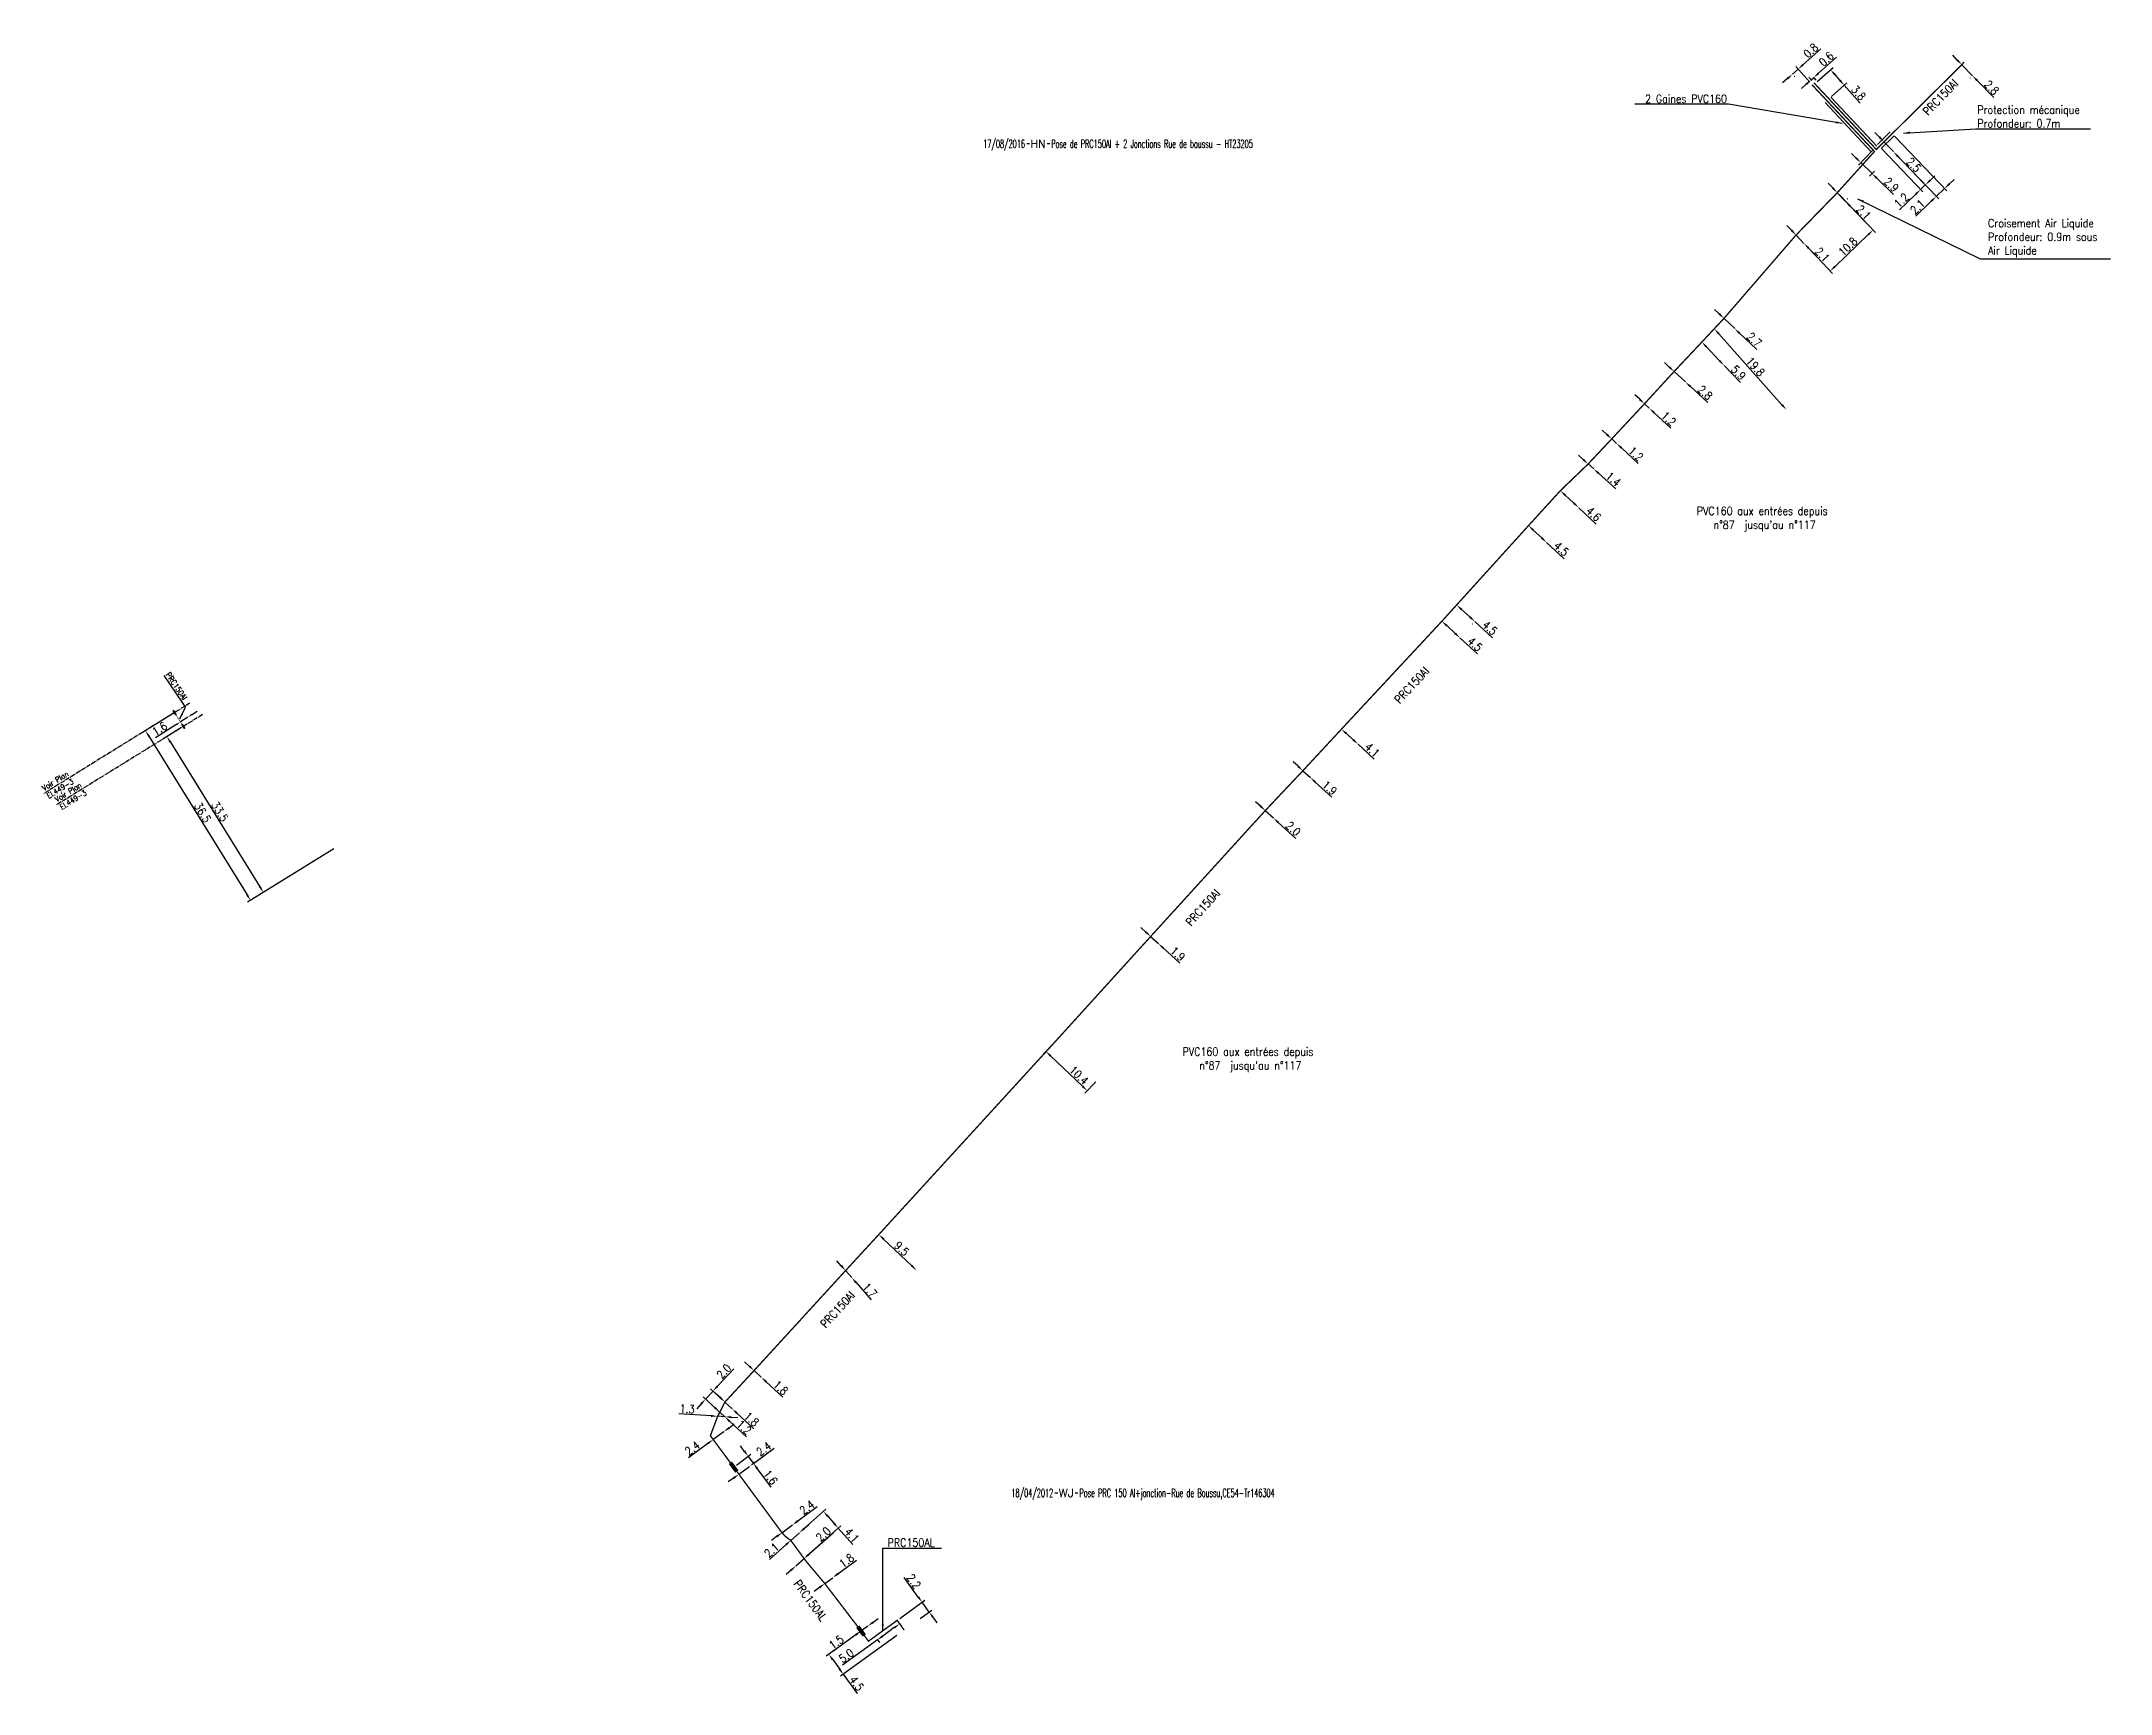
# Model space of a CAD drawing. Header units: millimetres. Extents: x 108263 to 108641, y 127000 to 128003.
# Drawn here: x 108262.6 to 108640.9, y 127700.7 to 128002.8 of the extents above.
import ezdxf
from ezdxf.enums import TextEntityAlignment as Align

# ---------------------------------------------------------------- set-up
doc = ezdxf.new("R2010")
doc.units = ezdxf.units.MM
doc.header["$PDMODE"] = 34
doc.linetypes.add('CENTER2', pattern=[1.125, 0.75, -0.125, 0.125, -0.125])
doc.layers.get('0').update_dxf_attribs({"linetype": 'CONTINUOUS'})
doc.layers.get('Defpoints').update_dxf_attribs({"linetype": 'CONTINUOUS'})
for name, color, linetype in [('M_110', 1, 'M_ST_10'), ('M_300', 7, 'CONTINUOUS'), ('M_400', 7, 'CONTINUOUS'), ('M_420', 7, 'CONTINUOUS'), ('M_910', 7, 'CONTINUOUS'), ('M_930', 7, 'CONTINUOUS')]:
    doc.layers.add(name, color=color, linetype=linetype)
doc.styles.add('M_ROMANS', font='ROMANS.shx', dxfattribs={"width": 0.75})
doc.styles.get("Standard").update_dxf_attribs({"font": 'romans.shx', "width": 0.85})
doc.linetypes.add('M_ST_10', pattern='A,5,-0.3,["++",Standard,S=1,R=0,X=0,Y=-0.5],-2.8', length=8.1)
doc.dimstyles.get("Standard").update_dxf_attribs({"dimtxt": 1.5, "dimasz": 1.2, "dimexe": 0.625, "dimexo": 0.625, "dimgap": 0.25, "dimtad": 1, "dimdec": 1, "dimzin": 0, "dimdsep": 46, "dimtxsty": 'Standard', "dimcen": -0.5, "dimadec": 0, "dimazin": 0, "dimtfac": 1, "dimtdec": 1, "dimtmove": 0, "dimatfit": 3, "dimfxl": 0, "dimtolj": 1, "dimtzin": 0, "dimarcsym": 0})

msp = doc.modelspace()

# ---------------------------------------------------------------- texts
at = {"layer": 'M_110', "linetype": 'Continuous', "width": 0.85}
for s, rotation, p in [('PRC150Al', 45.6499, (108609.83, 127992.61)), ('PRC150Al', 47.0582, (108513.15, 127885.11)), ('PRC150Al', 47.7889, (108474.97, 127844.46)), ('PRC150Al', 47.5242, (108408.18, 127770.97)), ('PRC150AL', 306.1774, (108403.21, 127717.77))]:
    msp.add_text(s, height=1.5, rotation=rotation, dxfattribs=at).set_placement(p, align=Align.MIDDLE)
for s, p in [('PVC160 aux entrées depuis ', (108577.66, 127916.76)), ("n°87  jusqu'au n°117", (108577.66, 127914.23)), ('PVC160 aux entrées depuis ', (108483.64, 127817.9)), ("n°87  jusqu'au n°117", (108483.64, 127815.37))]:
    msp.add_text(s, height=1.5, dxfattribs=at).set_placement(p, align=Align.MIDDLE)
at = {"layer": 'M_110', "linetype": 'Continuous', "char_height": 1.5, "attachment_point": 7}
for s, insert in [('Croisement Air Liquide\\PProfondeur: 0.9m sous\\PAir Liquide', (108618.52, 127963.34)), ('\\A1;PRC150AL', (108417.31, 127727.6))]:
    msp.add_mtext(s, dxfattribs=dict(at, insert=insert))
at = {"layer": 'M_110', "linetype": 'Continuous', "insert": (108288.48, 127882.29), "char_height": 1, "attachment_point": 9, "rotation": 304.1278}
msp.add_mtext('\\A1;PRC150Al', dxfattribs=at)
at = {"layer": 'M_400', "linetype": 'Continuous', "insert": (108570.79, 127991.58), "char_height": 1.5, "attachment_point": 9}
msp.add_mtext('2 Gaines PVC160', dxfattribs=at)
at = {"layer": 'M_420', "linetype": 'Continuous', "insert": (108616.56, 127987.08), "char_height": 1.5, "attachment_point": 7}
msp.add_mtext('Protection mécanique\\PProfondeur: 0.7m', dxfattribs=at)
at = {"layer": 'M_930', "linetype": 'Continuous', "char_height": 1, "attachment_point": 1, "rotation": 31.7707}
for insert in [(108262.56, 127866.61), (108264.93, 127864.55)]:
    msp.add_mtext_dynamic_manual_height_columns('Voir Plan \\PEL449-3', width=9.4726, gutter_width=5, heights=[0], dxfattribs=dict(at, insert=insert))

# ---------------------------------------------------------------- blocks, each defined once
blk = doc.blocks.new('M_300_03')
at = {"color": 0, "linetype": 'Continuous'}
blk.add_solid([(-1, 0.75), (-1, 0), (1, 0.75), (1, 0)], dxfattribs=at)
at = {"color": 0, "linetype": 'Continuous', "style": 'M_ROMANS', "width": 0.75, "flags": 3}
for tag, p in [('DEF_COUP', (0, -7.125)), ('DEF_LEG', (0, -4.625)), ('DEF_TYPE', (0, -9.625))]:
    blk.add_attdef(tag, text='', height=1.2, dxfattribs=at).set_placement(p, align=Align.MIDDLE)
blk = doc.blocks.new('*D1')
at = {"layer": 'Defpoints', "color": 0, "linetype": 'Continuous', "transparency": 16777216}
for p in [(108586.27, 127996.62), (108586.64, 127996.2), (108586.7, 127995.23)]:
    blk.add_point(p, dxfattribs=at)
at = {"layer": 'M_110', "color": 0, "linetype": 'Continuous', "lineweight": -2, "transparency": 16777216}
for p, q in [((108587.53, 127997), (108590.8, 127999.91)), ((108585.29, 127995.01), (108584.4, 127994.21)), ((108586.29, 127995.69), (108585.77, 127996.27)), ((108586.19, 127995.8), (108586.64, 127996.2)), ((108586.68, 127996.15), (108587.05, 127995.74))]:
    blk.add_line(p, q, dxfattribs=at)
at = {"layer": 'M_110', "color": 0, "linetype": 'Continuous', "transparency": 16777216}
for points in [[(108585.16, 127995.16), (108585.43, 127994.86), (108586.19, 127995.8)], [(108587.4, 127997.15), (108587.67, 127996.85), (108586.64, 127996.2)]]:
    blk.add_solid(points, dxfattribs=at)
at = {"layer": 'M_110', "color": 0, "linetype": 'Continuous', "transparency": 16777216, "insert": (108588.95, 127999.6), "char_height": 1.5, "attachment_point": 5, "rotation": 41.6787}
blk.add_mtext('\\A1;0.6', dxfattribs=at)
blk = doc.blocks.new('*D2')
at = {"layer": 'Defpoints', "color": 0, "linetype": 'Continuous', "transparency": 16777216}
for p in [(108582.68, 127996.91), (108582.75, 127996.82), (108586.33, 127994.89)]:
    blk.add_point(p, dxfattribs=at)
at = {"layer": 'M_110', "color": 0, "linetype": 'Continuous', "lineweight": -2, "transparency": 16777216}
for p, q in [((108585.91, 127995.36), (108583.37, 127998.21)), ((108584.68, 127998.55), (108587.95, 128001.45)), ((108581.86, 127996.03), (108580.96, 127995.23)), ((108582.75, 127996.82), (108583.79, 127997.75)), ((108583.09, 127996.44), (108583.17, 127996.36))]:
    blk.add_line(p, q, dxfattribs=at)
at = {"layer": 'M_110', "color": 0, "linetype": 'Continuous', "transparency": 16777216}
for points in [[(108584.55, 127998.69), (108584.82, 127998.4), (108583.79, 127997.75)], [(108581.72, 127996.18), (108581.99, 127995.88), (108582.75, 127996.82)]]:
    blk.add_solid(points, dxfattribs=at)
at = {"layer": 'M_110', "color": 0, "linetype": 'Continuous', "transparency": 16777216, "insert": (108586.1, 128001.14), "char_height": 1.5, "attachment_point": 5, "rotation": 41.6787}
blk.add_mtext('\\A1;0.8', dxfattribs=at)
blk = doc.blocks.new('*D3')
at = {"layer": 'Defpoints', "color": 0, "linetype": 'Continuous', "transparency": 16777216}
for p in [(108586.83, 127995.09), (108589.71, 127997.65), (108589.44, 127992.31)]:
    blk.add_point(p, dxfattribs=at)
at = {"layer": 'M_400', "color": 0, "linetype": 'Continuous', "lineweight": -2, "transparency": 16777216}
for p, q in [((108587.3, 127995.5), (108590.18, 127998.06)), ((108589.9, 127992.72), (108592.71, 127995.22)), ((108590.51, 127996.75), (108591.44, 127995.7)), ((108592.24, 127994.8), (108595.15, 127991.54))]:
    blk.add_line(p, q, dxfattribs=at)
at = {"layer": 'M_400', "color": 0, "linetype": 'Continuous', "transparency": 16777216}
for points in [[(108590.66, 127996.88), (108590.36, 127996.62), (108589.71, 127997.65)], [(108591.59, 127995.83), (108591.29, 127995.57), (108592.24, 127994.8)]]:
    blk.add_solid(points, dxfattribs=at)
at = {"layer": 'M_400', "color": 0, "linetype": 'Continuous', "transparency": 16777216, "insert": (108594.84, 127993.39), "char_height": 1.5, "attachment_point": 5, "rotation": 311.6796}
blk.add_mtext('\\A1;3.8', dxfattribs=at)
blk = doc.blocks.new('*D4')
at = {"layer": 'Defpoints', "color": 0, "linetype": 'Continuous', "transparency": 16777216}
for p in [(108597.85, 127983.32), (108595.26, 127980.66), (108596.4, 127977.74)]:
    blk.add_point(p, dxfattribs=at)
at = {"layer": 'M_400', "color": 0, "linetype": 'Continuous', "lineweight": -2, "transparency": 16777216}
for p, q in [((108597.41, 127982.87), (108594.82, 127980.21)), ((108594.4, 127981.5), (108593.54, 127982.34)), ((108595.26, 127980.66), (108597.3, 127978.67)), ((108596.84, 127978.19), (108597.74, 127979.12)), ((108598.16, 127977.83), (108601.25, 127974.83))]:
    blk.add_line(p, q, dxfattribs=at)
at = {"layer": 'M_400', "color": 0, "linetype": 'Continuous', "transparency": 16777216}
for points in [[(108594.54, 127981.64), (108594.26, 127981.36), (108595.26, 127980.66)], [(108598.3, 127977.98), (108598.02, 127977.69), (108597.3, 127978.67)]]:
    blk.add_solid(points, dxfattribs=at)
at = {"layer": 'M_400', "color": 0, "linetype": 'Continuous', "transparency": 16777216, "insert": (108600.84, 127976.63), "char_height": 1.5, "attachment_point": 5, "rotation": 315.7569}
blk.add_mtext('\\A1;2.9', dxfattribs=at)
blk = doc.blocks.new('*D5')
at = {"layer": 'Defpoints', "color": 0, "linetype": 'Continuous', "transparency": 16777216}
for p in [(108598.64, 127983.61), (108601.2, 127982.67), (108607.05, 127976.57)]:
    blk.add_point(p, dxfattribs=at)
at = {"layer": 'M_420', "color": 0, "linetype": 'Continuous', "lineweight": -2, "transparency": 16777216}
for p, q in [((108599.07, 127983.16), (108606.62, 127975.29)), ((108601.63, 127982.22), (108607.48, 127976.12)), ((108607.05, 127976.57), (108606.19, 127975.74)), ((108607.92, 127977.4), (108608.78, 127978.23)), ((108605.32, 127974.91), (108602.3, 127972.01))]:
    blk.add_line(p, q, dxfattribs=at)
at = {"layer": 'M_420', "color": 0, "linetype": 'Continuous', "transparency": 16777216}
for points in [[(108605.18, 127975.05), (108605.46, 127974.77), (108606.19, 127975.74)], [(108607.78, 127977.55), (108608.06, 127977.26), (108607.05, 127976.57)]]:
    blk.add_solid(points, dxfattribs=at)
at = {"layer": 'M_420', "color": 0, "linetype": 'Continuous', "transparency": 16777216, "insert": (108602.68, 127973.77), "char_height": 1.5, "attachment_point": 5, "rotation": 43.8172}
blk.add_mtext('\\A1;1.2', dxfattribs=at)
blk = doc.blocks.new('*D6')
at = {"layer": 'Defpoints', "color": 0, "linetype": 'Continuous', "transparency": 16777216}
for p in [(108600.98, 127985.94), (108604.66, 127979.06), (108610.57, 127975.93)]:
    blk.add_point(p, dxfattribs=at)
at = {"layer": 'M_420', "color": 0, "linetype": 'Continuous', "lineweight": -2, "transparency": 16777216}
for p, q in [((108601.41, 127985.49), (108611.01, 127975.48)), ((108605.09, 127978.61), (108609.49, 127974.03)), ((108610.57, 127975.93), (108609.06, 127974.48)), ((108611.44, 127976.77), (108612.31, 127977.6)), ((108608.19, 127973.65), (108605.3, 127970.87))]:
    blk.add_line(p, q, dxfattribs=at)
at = {"layer": 'M_420', "color": 0, "linetype": 'Continuous', "transparency": 16777216}
for points in [[(108611.3, 127976.91), (108611.58, 127976.62), (108610.57, 127975.93)], [(108608.05, 127973.79), (108608.33, 127973.51), (108609.06, 127974.48)]]:
    blk.add_solid(points, dxfattribs=at)
at = {"layer": 'M_420', "color": 0, "linetype": 'Continuous', "transparency": 16777216, "insert": (108605.62, 127972.57), "char_height": 1.5, "attachment_point": 5, "rotation": 43.8172}
blk.add_mtext('\\A1;2.1', dxfattribs=at)
blk = doc.blocks.new('*D7')
at = {"layer": 'Defpoints', "color": 0, "linetype": 'Continuous', "transparency": 16777216}
for p in [(108599.49, 127984.45), (108601.2, 127982.67), (108601.2, 127982.67)]:
    blk.add_point(p, dxfattribs=at)
at = {"layer": 'M_110', "color": 0, "linetype": 'Continuous', "lineweight": -2, "transparency": 16777216}
for p, q in [((108598.66, 127985.32), (108597.83, 127986.18)), ((108599.04, 127984.02), (108599.04, 127984.02)), ((108599.49, 127984.45), (108601.2, 127982.67)), ((108600.75, 127982.24), (108600.75, 127982.24)), ((108602.03, 127981.8), (108605.3, 127978.4))]:
    blk.add_line(p, q, dxfattribs=at)
at = {"layer": 'M_110', "color": 0, "linetype": 'Continuous', "transparency": 16777216}
for points in [[(108598.8, 127985.46), (108598.52, 127985.18), (108599.49, 127984.45)], [(108602.17, 127981.94), (108601.89, 127981.67), (108601.2, 127982.67)]]:
    blk.add_solid(points, dxfattribs=at)
at = {"layer": 'M_110', "color": 0, "linetype": 'Continuous', "transparency": 16777216, "insert": (108604.92, 127980.24), "char_height": 1.5, "attachment_point": 5, "rotation": 313.8172}
blk.add_mtext('\\A1;2.5', dxfattribs=at)
blk = doc.blocks.new('*D8')
at = {"layer": 'Defpoints', "color": 0, "linetype": 'Continuous', "transparency": 16777216}
for p in [(108613.72, 127998.56), (108615.67, 127996.55), (108615.68, 127996.56)]:
    blk.add_point(p, dxfattribs=at)
at = {"layer": 'M_110', "color": 0, "linetype": 'Continuous', "lineweight": -2, "transparency": 16777216}
for p, q in [((108612.88, 127999.42), (108612.05, 128000.29)), ((108613.72, 127998.56), (108615.67, 127996.55)), ((108614.17, 127999), (108614.17, 127999)), ((108615.23, 127996.13), (108615.22, 127996.12)), ((108616.5, 127995.69), (108619.55, 127992.55))]:
    blk.add_line(p, q, dxfattribs=at)
at = {"layer": 'M_110', "color": 0, "linetype": 'Continuous', "transparency": 16777216}
for points in [[(108613.03, 127999.56), (108612.74, 127999.28), (108613.72, 127998.56)], [(108616.65, 127995.83), (108616.36, 127995.55), (108615.67, 127996.55)]]:
    blk.add_solid(points, dxfattribs=at)
at = {"layer": 'M_110', "color": 0, "linetype": 'Continuous', "transparency": 16777216, "insert": (108619.16, 127994.39), "char_height": 1.5, "attachment_point": 5, "rotation": 314.1134}
blk.add_mtext('\\A1;2.8', dxfattribs=at)
blk = doc.blocks.new('*D9')
at = {"layer": 'Defpoints', "color": 0, "linetype": 'Continuous', "transparency": 16777216}
for p in [(108590.96, 127975.15), (108597.48, 127968.32), (108585.96, 127964.74)]:
    blk.add_point(p, dxfattribs=at)
at = {"layer": 'M_110', "color": 0, "linetype": 'Continuous', "lineweight": -2, "transparency": 16777216}
for p, q in [((108591.39, 127974.7), (108597.91, 127967.86)), ((108586.4, 127964.29), (108590.1, 127960.41)), ((108590.54, 127961.69), (108596.61, 127967.49))]:
    blk.add_line(p, q, dxfattribs=at)
at = {"layer": 'M_110', "color": 0, "linetype": 'Continuous', "transparency": 16777216}
for points in [[(108596.48, 127967.63), (108596.75, 127967.34), (108597.48, 127968.32)], [(108590.4, 127961.83), (108590.68, 127961.54), (108589.67, 127960.86)]]:
    blk.add_solid(points, dxfattribs=at)
at = {"layer": 'M_110', "color": 0, "linetype": 'Continuous', "transparency": 16777216, "insert": (108592.89, 127965.31), "char_height": 1.5, "attachment_point": 5, "rotation": 43.6771}
blk.add_mtext('\\A1;10.8', dxfattribs=at)
blk = doc.blocks.new('*D10')
at = {"layer": 'Defpoints', "color": 0, "linetype": 'Continuous', "transparency": 16777216}
for p in [(108590.86, 127975.06), (108590.96, 127975.15), (108592.32, 127973.55)]:
    blk.add_point(p, dxfattribs=at)
at = {"layer": 'M_110', "color": 0, "linetype": 'Continuous', "lineweight": -2, "transparency": 16777216}
for p, q in [((108590.13, 127976.02), (108589.3, 127976.89)), ((108590.96, 127975.15), (108592.4, 127973.63)), ((108591.31, 127975.49), (108591.41, 127975.58)), ((108592.77, 127973.98), (108592.86, 127974.07)), ((108593.23, 127972.77), (108596, 127969.87))]:
    blk.add_line(p, q, dxfattribs=at)
at = {"layer": 'M_110', "color": 0, "linetype": 'Continuous', "transparency": 16777216}
for points in [[(108590.27, 127976.16), (108589.98, 127975.88), (108590.96, 127975.15)], [(108593.38, 127972.9), (108593.09, 127972.63), (108592.4, 127973.63)]]:
    blk.add_solid(points, dxfattribs=at)
at = {"layer": 'M_110', "color": 0, "linetype": 'Continuous', "transparency": 16777216, "insert": (108595.75, 127971.57), "char_height": 1.5, "attachment_point": 5, "rotation": 313.6771}
blk.add_mtext('\\A1;2.1', dxfattribs=at)
blk = doc.blocks.new('*D11')
at = {"layer": 'Defpoints', "color": 0, "linetype": 'Continuous', "transparency": 16777216}
for p in [(108583.41, 127967.41), (108584.86, 127965.89), (108584.86, 127965.89)]:
    blk.add_point(p, dxfattribs=at)
at = {"layer": 'M_110', "color": 0, "linetype": 'Continuous', "lineweight": -2, "transparency": 16777216}
for p, q in [((108582.58, 127968.28), (108581.75, 127969.15)), ((108583.86, 127967.84), (108583.86, 127967.84)), ((108583.41, 127967.41), (108584.86, 127965.89)), ((108585.31, 127966.33), (108585.31, 127966.33)), ((108585.69, 127965.03), (108588.46, 127962.13))]:
    blk.add_line(p, q, dxfattribs=at)
at = {"layer": 'M_110', "color": 0, "linetype": 'Continuous', "transparency": 16777216}
for points in [[(108582.73, 127968.42), (108582.44, 127968.14), (108583.41, 127967.41)], [(108585.83, 127965.16), (108585.55, 127964.89), (108584.86, 127965.89)]]:
    blk.add_solid(points, dxfattribs=at)
at = {"layer": 'M_110', "color": 0, "linetype": 'Continuous', "transparency": 16777216, "insert": (108588.21, 127963.83), "char_height": 1.5, "attachment_point": 5, "rotation": 313.6771}
blk.add_mtext('\\A1;2.1', dxfattribs=at)
blk = doc.blocks.new('*D12')
at = {"layer": 'Defpoints', "color": 0, "linetype": 'Continuous', "transparency": 16777216}
for p in [(108570.24, 127952.18), (108572.19, 127950.31), (108572.19, 127950.31)]:
    blk.add_point(p, dxfattribs=at)
at = {"layer": 'M_110', "color": 0, "linetype": 'Continuous', "lineweight": -2, "transparency": 16777216}
for p, q in [((108569.37, 127953), (108568.5, 127953.83)), ((108570.24, 127952.18), (108572.19, 127950.31)), ((108573.06, 127949.48), (108576.22, 127946.47))]:
    blk.add_line(p, q, dxfattribs=at)
at = {"layer": 'M_110', "color": 0, "linetype": 'Continuous', "transparency": 16777216}
for points in [[(108569.51, 127953.15), (108569.23, 127952.86), (108570.24, 127952.18)], [(108573.2, 127949.63), (108572.92, 127949.34), (108572.19, 127950.31)]]:
    blk.add_solid(points, dxfattribs=at)
at = {"layer": 'M_110', "color": 0, "linetype": 'Continuous', "transparency": 16777216, "insert": (108575.77, 127948.28), "char_height": 1.5, "attachment_point": 5, "rotation": 316.3392}
blk.add_mtext('\\A1;2.7', dxfattribs=at)
blk = doc.blocks.new('*D13')
at = {"layer": 'Defpoints', "color": 0, "linetype": 'Continuous', "transparency": 16777216}
for p in [(108568.49, 127950.27), (108581.64, 127935.49), (108581.64, 127935.49)]:
    blk.add_point(p, dxfattribs=at)
at = {"layer": 'M_110', "color": 0, "linetype": 'Continuous', "lineweight": -2, "transparency": 16777216}
for p, q in [((108569.29, 127949.37), (108580.84, 127936.39)), ((108582.11, 127935.9), (108582.11, 127935.9))]:
    blk.add_line(p, q, dxfattribs=at)
at = {"layer": 'M_110', "color": 0, "linetype": 'Continuous', "transparency": 16777216}
for points in [[(108569.44, 127949.5), (108569.14, 127949.24), (108568.49, 127950.27)], [(108580.99, 127936.52), (108580.69, 127936.25), (108581.64, 127935.49)]]:
    blk.add_solid(points, dxfattribs=at)
at = {"layer": 'M_110', "color": 0, "linetype": 'Continuous', "transparency": 16777216, "insert": (108575.99, 127943.34), "char_height": 1.5, "attachment_point": 5, "rotation": 311.6549}
blk.add_mtext('\\A1;19.8', dxfattribs=at)
blk = doc.blocks.new('*D14')
at = {"layer": 'Defpoints', "color": 0, "linetype": 'Continuous', "transparency": 16777216}
for p in [(108566.18, 127947.84), (108570.26, 127943.56), (108570.26, 127943.55)]:
    blk.add_point(p, dxfattribs=at)
at = {"layer": 'M_110', "color": 0, "linetype": 'Continuous', "lineweight": -2, "transparency": 16777216}
for p, q in [((108566.64, 127948.27), (108566.64, 127948.27)), ((108567.02, 127946.97), (108569.44, 127944.43)), ((108570.26, 127943.56), (108573.23, 127940.43)), ((108570.71, 127943.98), (108570.72, 127943.99))]:
    blk.add_line(p, q, dxfattribs=at)
at = {"layer": 'M_110', "color": 0, "linetype": 'Continuous', "transparency": 16777216}
for points in [[(108567.16, 127947.11), (108566.87, 127946.84), (108566.19, 127947.84)], [(108569.58, 127944.56), (108569.29, 127944.29), (108570.26, 127943.56)]]:
    blk.add_solid(points, dxfattribs=at)
at = {"layer": 'M_110', "color": 0, "linetype": 'Continuous', "transparency": 16777216, "insert": (108572.88, 127942.25), "char_height": 1.5, "attachment_point": 5, "rotation": 313.522}
blk.add_mtext('\\A1;5.9', dxfattribs=at)
blk = doc.blocks.new('*D15')
at = {"layer": 'Defpoints', "color": 0, "linetype": 'Continuous', "transparency": 16777216}
for p in [(108561.12, 127942.47), (108563.17, 127940.57), (108563.17, 127940.57)]:
    blk.add_point(p, dxfattribs=at)
at = {"layer": 'M_110', "color": 0, "linetype": 'Continuous', "lineweight": -2, "transparency": 16777216}
for p, q in [((108560.24, 127943.29), (108559.36, 127944.1)), ((108561.12, 127942.47), (108563.17, 127940.57)), ((108561.54, 127942.93), (108561.54, 127942.93)), ((108563.6, 127941.03), (108563.6, 127941.03)), ((108564.05, 127939.76), (108567.26, 127936.79))]:
    blk.add_line(p, q, dxfattribs=at)
at = {"layer": 'M_110', "color": 0, "linetype": 'Continuous', "transparency": 16777216}
for points in [[(108560.37, 127943.43), (108560.1, 127943.14), (108561.12, 127942.47)], [(108564.19, 127939.9), (108563.92, 127939.61), (108563.17, 127940.57)]]:
    blk.add_solid(points, dxfattribs=at)
at = {"layer": 'M_110', "color": 0, "linetype": 'Continuous', "transparency": 16777216, "insert": (108566.78, 127938.6), "char_height": 1.5, "attachment_point": 5, "rotation": 317.2166}
blk.add_mtext('\\A1;2.8', dxfattribs=at)
blk = doc.blocks.new('*D16')
at = {"layer": 'Defpoints', "color": 0, "linetype": 'Continuous', "transparency": 16777216}
for p in [(108555.67, 127936.53), (108556.55, 127935.71), (108556.58, 127935.75)]:
    blk.add_point(p, dxfattribs=at)
at = {"layer": 'M_110', "color": 0, "linetype": 'Continuous', "lineweight": -2, "transparency": 16777216}
for p, q in [((108554.82, 127937.38), (108553.94, 127938.19)), ((108555.7, 127936.56), (108556.58, 127935.75)), ((108556.1, 127936.99), (108556.13, 127937.02)), ((108556.98, 127936.17), (108557.01, 127936.21)), ((108557.46, 127934.93), (108560.54, 127932.09))]:
    blk.add_line(p, q, dxfattribs=at)
at = {"layer": 'M_110', "color": 0, "linetype": 'Continuous', "transparency": 16777216}
for points in [[(108554.96, 127937.52), (108554.69, 127937.23), (108555.7, 127936.56)], [(108557.6, 127935.08), (108557.33, 127934.79), (108556.58, 127935.75)]]:
    blk.add_solid(points, dxfattribs=at)
at = {"layer": 'M_110', "color": 0, "linetype": 'Continuous', "transparency": 16777216, "insert": (108560.12, 127933.84), "char_height": 1.5, "attachment_point": 5, "rotation": 317.2167}
blk.add_mtext('\\A1;1.2', dxfattribs=at)
blk = doc.blocks.new('*D17')
at = {"layer": 'Defpoints', "color": 0, "linetype": 'Continuous', "transparency": 16777216}
for p in [(108549.71, 127930.14), (108550.59, 127929.32), (108550.59, 127929.32)]:
    blk.add_point(p, dxfattribs=at)
at = {"layer": 'M_110', "color": 0, "linetype": 'Continuous', "lineweight": -2, "transparency": 16777216}
for p, q in [((108548.83, 127930.95), (108547.95, 127931.77)), ((108549.29, 127929.68), (108549.28, 127929.68)), ((108549.71, 127930.14), (108550.59, 127929.32)), ((108551.47, 127928.51), (108554.54, 127925.66))]:
    blk.add_line(p, q, dxfattribs=at)
at = {"layer": 'M_110', "color": 0, "linetype": 'Continuous', "transparency": 16777216}
for points in [[(108548.96, 127931.1), (108548.69, 127930.8), (108549.71, 127930.14)], [(108551.6, 127928.65), (108551.33, 127928.36), (108550.59, 127929.32)]]:
    blk.add_solid(points, dxfattribs=at)
at = {"layer": 'M_110', "color": 0, "linetype": 'Continuous', "transparency": 16777216, "insert": (108554.12, 127927.41), "char_height": 1.5, "attachment_point": 5, "rotation": 317.216}
blk.add_mtext('\\A1;1.2', dxfattribs=at)
blk = doc.blocks.new('*D18')
at = {"layer": 'Defpoints', "color": 0, "linetype": 'Continuous', "transparency": 16777216}
for p in [(108545.4, 127925.56), (108546.41, 127924.66), (108546.41, 127924.66)]:
    blk.add_point(p, dxfattribs=at)
at = {"layer": 'M_110', "color": 0, "linetype": 'Continuous', "lineweight": -2, "transparency": 16777216}
for p, q in [((108544.51, 127926.36), (108543.61, 127927.16)), ((108545.4, 127925.56), (108546.41, 127924.66)), ((108547.3, 127923.86), (108550.47, 127921.03))]:
    blk.add_line(p, q, dxfattribs=at)
at = {"layer": 'M_110', "color": 0, "linetype": 'Continuous', "transparency": 16777216}
for points in [[(108544.64, 127926.51), (108544.37, 127926.21), (108545.4, 127925.56)], [(108547.44, 127924.01), (108547.17, 127923.71), (108546.41, 127924.66)]]:
    blk.add_solid(points, dxfattribs=at)
at = {"layer": 'M_110', "color": 0, "linetype": 'Continuous', "transparency": 16777216, "insert": (108550, 127922.79), "char_height": 1.5, "attachment_point": 5, "rotation": 318.1847}
blk.add_mtext('\\A1;1.4', dxfattribs=at)
blk = doc.blocks.new('*D19')
at = {"layer": 'Defpoints', "color": 0, "linetype": 'Continuous', "transparency": 16777216}
for p in [(108540.32, 127920.68), (108543.68, 127917.56), (108543.69, 127917.56)]:
    blk.add_point(p, dxfattribs=at)
at = {"layer": 'M_110', "color": 0, "linetype": 'Continuous', "lineweight": -2, "transparency": 16777216}
for p, q in [((108540.75, 127921.14), (108540.75, 127921.14)), ((108541.2, 127919.87), (108542.81, 127918.38)), ((108543.69, 127917.56), (108546.89, 127914.58)), ((108544.11, 127918.02), (108544.11, 127918.02))]:
    blk.add_line(p, q, dxfattribs=at)
at = {"layer": 'M_110', "color": 0, "linetype": 'Continuous', "transparency": 16777216}
for points in [[(108541.34, 127920.01), (108541.07, 127919.72), (108540.32, 127920.68)], [(108542.94, 127918.52), (108542.67, 127918.23), (108543.69, 127917.56)]]:
    blk.add_solid(points, dxfattribs=at)
at = {"layer": 'M_110', "color": 0, "linetype": 'Continuous', "transparency": 16777216, "insert": (108546.41, 127916.4), "char_height": 1.5, "attachment_point": 5, "rotation": 317.0977}
blk.add_mtext('\\A1;4.6', dxfattribs=at)
blk = doc.blocks.new('*D20')
at = {"layer": 'Defpoints', "color": 0, "linetype": 'Continuous', "transparency": 16777216}
for p in [(108534.49, 127914.28), (108534.49, 127914.28), (108537.79, 127911.22)]:
    blk.add_point(p, dxfattribs=at)
at = {"layer": 'M_110', "color": 0, "linetype": 'Continuous', "lineweight": -2, "transparency": 16777216}
for p, q in [((108534.92, 127914.74), (108534.92, 127914.74)), ((108535.37, 127913.46), (108536.91, 127912.03)), ((108537.79, 127911.22), (108540.99, 127908.24))]:
    blk.add_line(p, q, dxfattribs=at)
at = {"layer": 'M_110', "color": 0, "linetype": 'Continuous', "transparency": 16777216}
for points in [[(108535.51, 127913.61), (108535.24, 127913.32), (108534.49, 127914.28)], [(108537.05, 127912.18), (108536.78, 127911.89), (108537.79, 127911.22)]]:
    blk.add_solid(points, dxfattribs=at)
at = {"layer": 'M_110', "color": 0, "linetype": 'Continuous', "transparency": 16777216, "insert": (108540.51, 127910.05), "char_height": 1.5, "attachment_point": 5, "rotation": 317.0967}
blk.add_mtext('\\A1;4.5', dxfattribs=at)
blk = doc.blocks.new('*D21')
at = {"layer": 'Defpoints', "color": 0, "linetype": 'Continuous', "transparency": 16777216}
for p in [(108521.36, 127899.79), (108524.7, 127896.74), (108524.71, 127896.75)]:
    blk.add_point(p, dxfattribs=at)
at = {"layer": 'M_110', "color": 0, "linetype": 'Continuous', "lineweight": -2, "transparency": 16777216}
for p, q in [((108520.94, 127899.32), (108520.93, 127899.32)), ((108522.24, 127898.97), (108523.81, 127897.55)), ((108524.29, 127896.29), (108524.28, 127896.28)), ((108524.7, 127896.74), (108527.94, 127893.8))]:
    blk.add_line(p, q, dxfattribs=at)
at = {"layer": 'M_110', "color": 0, "linetype": 'Continuous', "transparency": 16777216}
for points in [[(108522.37, 127899.12), (108522.11, 127898.83), (108521.35, 127899.78)], [(108523.94, 127897.7), (108523.68, 127897.4), (108524.7, 127896.74)]]:
    blk.add_solid(points, dxfattribs=at)
at = {"layer": 'M_110', "color": 0, "linetype": 'Continuous', "transparency": 16777216, "insert": (108527.43, 127895.61), "char_height": 1.5, "attachment_point": 5, "rotation": 317.7731}
blk.add_mtext('\\A1;4.5', dxfattribs=at)
blk = doc.blocks.new('*D22')
at = {"layer": 'Defpoints', "color": 0, "linetype": 'Continuous', "transparency": 16777216}
for p in [(108518.66, 127896.81), (108521.97, 127893.77), (108521.97, 127893.77)]:
    blk.add_point(p, dxfattribs=at)
at = {"layer": 'M_110', "color": 0, "linetype": 'Continuous', "lineweight": -2, "transparency": 16777216}
for p, q in [((108518.23, 127896.35), (108518.23, 127896.35)), ((108519.54, 127896), (108521.09, 127894.58)), ((108521.55, 127893.31), (108521.55, 127893.31)), ((108521.97, 127893.77), (108525.2, 127890.82))]:
    blk.add_line(p, q, dxfattribs=at)
at = {"layer": 'M_110', "color": 0, "linetype": 'Continuous', "transparency": 16777216}
for points in [[(108519.68, 127896.14), (108519.41, 127895.85), (108518.66, 127896.81)], [(108521.22, 127894.73), (108520.95, 127894.43), (108521.97, 127893.77)]]:
    blk.add_solid(points, dxfattribs=at)
at = {"layer": 'M_110', "color": 0, "linetype": 'Continuous', "transparency": 16777216, "insert": (108524.7, 127892.62), "char_height": 1.5, "attachment_point": 5, "rotation": 317.5162}
blk.add_mtext('\\A1;4.5', dxfattribs=at)
blk = doc.blocks.new('*D23')
at = {"layer": 'Defpoints', "color": 0, "linetype": 'Continuous', "transparency": 16777216}
for p in [(108500.3, 127877.08), (108503.33, 127874.32), (108503.33, 127874.32)]:
    blk.add_point(p, dxfattribs=at)
at = {"layer": 'M_110', "color": 0, "linetype": 'Continuous', "lineweight": -2, "transparency": 16777216}
for p, q in [((108500.72, 127877.54), (108500.72, 127877.54)), ((108501.19, 127876.27), (108502.44, 127875.13)), ((108503.33, 127874.32), (108506.28, 127871.61)), ((108503.75, 127874.78), (108503.75, 127874.78))]:
    blk.add_line(p, q, dxfattribs=at)
at = {"layer": 'M_110', "color": 0, "linetype": 'Continuous', "transparency": 16777216}
for points in [[(108501.32, 127876.42), (108501.05, 127876.12), (108500.3, 127877.08)], [(108502.58, 127875.27), (108502.31, 127874.98), (108503.33, 127874.32)]]:
    blk.add_solid(points, dxfattribs=at)
at = {"layer": 'M_110', "color": 0, "linetype": 'Continuous', "transparency": 16777216, "insert": (108505.92, 127873.3), "char_height": 1.5, "attachment_point": 5, "rotation": 317.588}
blk.add_mtext('\\A1;4.1', dxfattribs=at)
blk = doc.blocks.new('*D24')
at = {"layer": 'Defpoints', "color": 0, "linetype": 'Continuous', "transparency": 16777216}
for p in [(108493.24, 127869.47), (108494.61, 127868.22), (108494.61, 127868.22)]:
    blk.add_point(p, dxfattribs=at)
at = {"layer": 'M_110', "color": 0, "linetype": 'Continuous', "lineweight": -2, "transparency": 16777216}
for p, q in [((108492.36, 127870.28), (108491.48, 127871.09)), ((108493.24, 127869.47), (108494.61, 127868.22)), ((108492.82, 127869.01), (108492.82, 127869.01)), ((108494.19, 127867.76), (108494.19, 127867.76)), ((108495.49, 127867.41), (108498.54, 127864.62))]:
    blk.add_line(p, q, dxfattribs=at)
at = {"layer": 'M_110', "color": 0, "linetype": 'Continuous', "transparency": 16777216}
for points in [[(108492.49, 127870.42), (108492.22, 127870.13), (108493.24, 127869.47)], [(108495.63, 127867.55), (108495.36, 127867.26), (108494.61, 127868.22)]]:
    blk.add_solid(points, dxfattribs=at)
at = {"layer": 'M_110', "color": 0, "linetype": 'Continuous', "transparency": 16777216, "insert": (108498.13, 127866.34), "char_height": 1.5, "attachment_point": 5, "rotation": 317.5002}
blk.add_mtext('\\A1;1.9', dxfattribs=at)
blk = doc.blocks.new('*D25')
at = {"layer": 'Defpoints', "color": 0, "linetype": 'Continuous', "transparency": 16777216}
for p in [(108486.37, 127862.19), (108487.85, 127860.84), (108487.85, 127860.84)]:
    blk.add_point(p, dxfattribs=at)
at = {"layer": 'M_110', "color": 0, "linetype": 'Continuous', "lineweight": -2, "transparency": 16777216}
for p, q in [((108485.49, 127863), (108484.6, 127863.81)), ((108486.37, 127862.19), (108487.85, 127860.84)), ((108486.79, 127862.65), (108486.79, 127862.65)), ((108487.42, 127860.38), (108487.42, 127860.37)), ((108488.73, 127860.02), (108491.97, 127857.06))]:
    blk.add_line(p, q, dxfattribs=at)
at = {"layer": 'M_110', "color": 0, "linetype": 'Continuous', "transparency": 16777216}
for points in [[(108485.62, 127863.14), (108485.35, 127862.85), (108486.37, 127862.19)], [(108488.86, 127860.17), (108488.59, 127859.88), (108487.85, 127860.84)]]:
    blk.add_solid(points, dxfattribs=at)
at = {"layer": 'M_110', "color": 0, "linetype": 'Continuous', "transparency": 16777216, "insert": (108491.47, 127858.87), "char_height": 1.5, "attachment_point": 5, "rotation": 317.4997}
blk.add_mtext('\\A1;2.0', dxfattribs=at)
blk = doc.blocks.new('*D26')
at = {"layer": 'Defpoints', "color": 0, "linetype": 'Continuous', "transparency": 16777216}
for p in [(108465.41, 127839.17), (108466.82, 127837.89), (108466.82, 127837.89)]:
    blk.add_point(p, dxfattribs=at)
at = {"layer": 'M_110', "color": 0, "linetype": 'Continuous', "lineweight": -2, "transparency": 16777216}
for p, q in [((108464.53, 127839.98), (108463.64, 127840.79)), ((108465.41, 127839.17), (108466.82, 127837.89)), ((108465.84, 127839.63), (108465.84, 127839.63)), ((108466.39, 127837.43), (108466.39, 127837.43)), ((108467.7, 127837.08), (108470.77, 127834.27))]:
    blk.add_line(p, q, dxfattribs=at)
at = {"layer": 'M_110', "color": 0, "linetype": 'Continuous', "transparency": 16777216}
for points in [[(108464.66, 127840.13), (108464.39, 127839.83), (108465.41, 127839.17)], [(108467.84, 127837.22), (108467.57, 127836.93), (108466.82, 127837.89)]]:
    blk.add_solid(points, dxfattribs=at)
at = {"layer": 'M_110', "color": 0, "linetype": 'Continuous', "transparency": 16777216, "insert": (108470.36, 127835.99), "char_height": 1.5, "attachment_point": 5, "rotation": 317.5197}
blk.add_mtext('\\A1;1.9', dxfattribs=at)
blk = doc.blocks.new('*D27')
at = {"layer": 'Defpoints', "color": 0, "linetype": 'Continuous', "transparency": 16777216}
for p in [(108448.25, 127820.26), (108455.81, 127813.08), (108453.81, 127810.97)]:
    blk.add_point(p, dxfattribs=at)
at = {"layer": 'M_110', "color": 0, "linetype": 'Continuous', "lineweight": -2, "transparency": 16777216}
for p, q in [((108447.82, 127819.81), (108445.82, 127817.71)), ((108447.12, 127817.33), (108452.94, 127811.8)), ((108455.38, 127812.62), (108453.38, 127810.52))]:
    blk.add_line(p, q, dxfattribs=at)
at = {"layer": 'M_110', "color": 0, "linetype": 'Continuous', "transparency": 16777216}
for points in [[(108447.26, 127817.48), (108446.98, 127817.19), (108446.25, 127818.16)], [(108453.08, 127811.94), (108452.81, 127811.65), (108453.81, 127810.97)]]:
    blk.add_solid(points, dxfattribs=at)
at = {"layer": 'M_110', "color": 0, "linetype": 'Continuous', "transparency": 16777216, "insert": (108452.29, 127813.8), "char_height": 1.5, "attachment_point": 5, "rotation": 316.4595}
blk.add_mtext('\\A1;10.4', dxfattribs=at)
blk = doc.blocks.new('*D28')
at = {"layer": 'Defpoints', "color": 0, "linetype": 'Continuous', "transparency": 16777216}
for p in [(108415.71, 127784.68), (108422.6, 127778.13), (108422.6, 127778.13)]:
    blk.add_point(p, dxfattribs=at)
at = {"layer": 'M_110', "color": 0, "linetype": 'Continuous', "lineweight": -2, "transparency": 16777216}
blk.add_line((108416.58, 127783.85), (108421.73, 127778.96), dxfattribs=at)
at = {"layer": 'M_110', "color": 0, "linetype": 'Continuous', "transparency": 16777216}
for points in [[(108416.72, 127784), (108416.44, 127783.71), (108415.71, 127784.68)], [(108421.87, 127779.1), (108421.6, 127778.81), (108422.6, 127778.13)]]:
    blk.add_solid(points, dxfattribs=at)
at = {"layer": 'M_110', "color": 0, "linetype": 'Continuous', "transparency": 16777216, "insert": (108419.88, 127782.09), "char_height": 1.5, "attachment_point": 5, "rotation": 316.4595}
blk.add_mtext('\\A1;9.5', dxfattribs=at)
blk = doc.blocks.new('*D29')
at = {"layer": 'Defpoints', "color": 0, "linetype": 'Continuous', "transparency": 16777216}
for p in [(108409.63, 127778.08), (108409.63, 127778.08), (108410.76, 127776.79)]:
    blk.add_point(p, dxfattribs=at)
at = {"layer": 'M_110', "color": 0, "linetype": 'Continuous', "lineweight": -2, "transparency": 16777216}
for p, q in [((108408.85, 127778.98), (108408.06, 127779.89)), ((108409.63, 127778.08), (108410.76, 127776.79)), ((108410.29, 127776.38), (108410.29, 127776.38)), ((108411.54, 127775.89), (108414.3, 127772.73))]:
    blk.add_line(p, q, dxfattribs=at)
at = {"layer": 'M_110', "color": 0, "linetype": 'Continuous', "transparency": 16777216}
for points in [[(108409, 127779.11), (108408.69, 127778.85), (108409.63, 127778.08)], [(108411.7, 127776.02), (108411.39, 127775.75), (108410.76, 127776.79)]]:
    blk.add_solid(points, dxfattribs=at)
at = {"layer": 'M_110', "color": 0, "linetype": 'Continuous', "transparency": 16777216, "insert": (108414.07, 127774.51), "char_height": 1.5, "attachment_point": 5, "rotation": 311.0642}
blk.add_mtext('\\A1;1.7', dxfattribs=at)
blk = doc.blocks.new('*D30')
at = {"layer": 'Defpoints', "color": 0, "linetype": 'Continuous', "transparency": 16777216}
for p in [(108392.9, 127759.8), (108394.22, 127758.58), (108394.22, 127758.58)]:
    blk.add_point(p, dxfattribs=at)
at = {"layer": 'M_110', "color": 0, "linetype": 'Continuous', "lineweight": -2, "transparency": 16777216}
for p, q in [((108392.02, 127760.62), (108391.14, 127761.43)), ((108392.9, 127759.8), (108394.22, 127758.58)), ((108392.48, 127759.34), (108392.48, 127759.34)), ((108393.8, 127758.12), (108393.8, 127758.12)), ((108395.1, 127757.76), (108398.18, 127754.92))]:
    blk.add_line(p, q, dxfattribs=at)
at = {"layer": 'M_110', "color": 0, "linetype": 'Continuous', "transparency": 16777216}
for points in [[(108392.16, 127760.76), (108391.88, 127760.47), (108392.9, 127759.8)], [(108395.24, 127757.91), (108394.97, 127757.62), (108394.22, 127758.58)]]:
    blk.add_solid(points, dxfattribs=at)
at = {"layer": 'M_110', "color": 0, "linetype": 'Continuous', "transparency": 16777216, "insert": (108397.76, 127756.67), "char_height": 1.5, "attachment_point": 5, "rotation": 317.2069}
blk.add_mtext('\\A1;1.8', dxfattribs=at)
blk = doc.blocks.new('*D31')
at = {"layer": 'Defpoints', "color": 0, "linetype": 'Continuous', "transparency": 16777216}
for p in [(108387.57, 127754.05), (108388.89, 127752.82), (108388.89, 127752.82)]:
    blk.add_point(p, dxfattribs=at)
at = {"layer": 'M_110', "color": 0, "linetype": 'Continuous', "lineweight": -2, "transparency": 16777216}
for p, q in [((108386.69, 127754.86), (108385.81, 127755.68)), ((108387.57, 127754.05), (108388.89, 127752.82)), ((108389.77, 127752.01), (108392.85, 127749.16))]:
    blk.add_line(p, q, dxfattribs=at)
at = {"layer": 'M_110', "color": 0, "linetype": 'Continuous', "transparency": 16777216}
for points in [[(108386.83, 127755.01), (108386.56, 127754.72), (108387.57, 127754.05)], [(108389.91, 127752.16), (108389.64, 127751.86), (108388.89, 127752.82)]]:
    blk.add_solid(points, dxfattribs=at)
at = {"layer": 'M_110', "color": 0, "linetype": 'Continuous', "transparency": 16777216, "insert": (108392.43, 127750.91), "char_height": 1.5, "attachment_point": 5, "rotation": 317.2079}
blk.add_mtext('\\A1;1.8', dxfattribs=at)
blk = doc.blocks.new('*D32')
at = {"layer": 'Defpoints', "color": 0, "linetype": 'Continuous', "transparency": 16777216}
for p in [(108386.63, 127752.2), (108387.54, 127751.36), (108387.54, 127751.36)]:
    blk.add_point(p, dxfattribs=at)
at = {"layer": 'M_110', "color": 0, "linetype": 'Continuous', "lineweight": -2, "transparency": 16777216}
for p, q in [((108385.75, 127753.01), (108384.87, 127753.83)), ((108386.63, 127752.2), (108387.54, 127751.36)), ((108388.42, 127750.54), (108391.49, 127747.7))]:
    blk.add_line(p, q, dxfattribs=at)
at = {"layer": 'M_110', "color": 0, "linetype": 'Continuous', "transparency": 16777216}
for points in [[(108385.88, 127753.16), (108385.61, 127752.87), (108386.63, 127752.2)], [(108388.55, 127750.69), (108388.28, 127750.39), (108387.54, 127751.36)]]:
    blk.add_solid(points, dxfattribs=at)
at = {"layer": 'M_110', "color": 0, "linetype": 'Continuous', "transparency": 16777216, "insert": (108391.07, 127749.44), "char_height": 1.5, "attachment_point": 5, "rotation": 317.2079}
blk.add_mtext('\\A1;1.2', dxfattribs=at)
blk = doc.blocks.new('*D33')
at = {"layer": 'Defpoints', "color": 0, "linetype": 'Continuous', "transparency": 16777216}
for p in [(108386.24, 127751.44), (108387.54, 127751.36), (108387.54, 127751.36)]:
    blk.add_point(p, dxfattribs=at)
at = {"layer": 'M_110', "color": 0, "linetype": 'Continuous', "lineweight": -2, "transparency": 16777216}
for p, q in [((108385.04, 127751.51), (108379.12, 127751.89)), ((108386.28, 127752.06), (108386.28, 127752.06)), ((108387.57, 127751.98), (108387.57, 127751.98)), ((108387.54, 127751.36), (108386.24, 127751.44)), ((108388.73, 127751.28), (108389.93, 127751.21))]:
    blk.add_line(p, q, dxfattribs=at)
at = {"layer": 'M_110', "color": 0, "linetype": 'Continuous', "transparency": 16777216}
for points in [[(108385.05, 127751.71), (108385.03, 127751.32), (108386.24, 127751.44)], [(108388.75, 127751.48), (108388.72, 127751.08), (108387.54, 127751.36)]]:
    blk.add_solid(points, dxfattribs=at)
at = {"layer": 'M_110', "color": 0, "linetype": 'Continuous', "transparency": 16777216, "insert": (108380.67, 127752.79), "char_height": 1.5, "attachment_point": 5, "rotation": 356.3841}
blk.add_mtext('\\A1;1.3', dxfattribs=at)
blk = doc.blocks.new('*D34')
at = {"layer": 'Defpoints', "color": 0, "linetype": 'Continuous', "transparency": 16777216}
for p in [(108385.4, 127756.06), (108387.57, 127754.05), (108387.54, 127751.36)]:
    blk.add_point(p, dxfattribs=at)
at = {"layer": 'M_110', "color": 0, "linetype": 'Continuous', "lineweight": -2, "transparency": 16777216}
for p, q in [((108386.21, 127756.94), (108389.18, 127760.15)), ((108384.04, 127754.59), (108385.4, 127756.06)), ((108387.11, 127754.47), (108384.94, 127756.48)), ((108383.23, 127753.71), (108382.41, 127752.83)), ((108387.08, 127751.78), (108383.58, 127755.02))]:
    blk.add_line(p, q, dxfattribs=at)
at = {"layer": 'M_110', "color": 0, "linetype": 'Continuous', "transparency": 16777216}
for points in [[(108386.07, 127757.08), (108386.36, 127756.8), (108385.4, 127756.06)], [(108383.08, 127753.85), (108383.37, 127753.57), (108384.04, 127754.59)]]:
    blk.add_solid(points, dxfattribs=at)
at = {"layer": 'M_110', "color": 0, "linetype": 'Continuous', "transparency": 16777216, "insert": (108387.37, 127759.66), "char_height": 1.5, "attachment_point": 5, "rotation": 47.2079}
blk.add_mtext('\\A1;2.0', dxfattribs=at)
blk = doc.blocks.new('*D35')
at = {"layer": 'Defpoints', "color": 0, "linetype": 'Continuous', "transparency": 16777216}
for p in [(108387.36, 127748.62), (108387.36, 127748.62), (108385.43, 127747.19)]:
    blk.add_point(p, dxfattribs=at)
at = {"layer": 'M_110', "color": 0, "linetype": 'Continuous', "lineweight": -2, "transparency": 16777216}
for p, q in [((108387.36, 127748.62), (108385.43, 127747.19)), ((108388.33, 127749.33), (108389.29, 127750.05)), ((108384.47, 127746.48), (108380.91, 127743.84))]:
    blk.add_line(p, q, dxfattribs=at)
at = {"layer": 'M_110', "color": 0, "linetype": 'Continuous', "transparency": 16777216}
for points in [[(108388.21, 127749.49), (108388.45, 127749.17), (108387.36, 127748.62)], [(108384.35, 127746.64), (108384.59, 127746.32), (108385.43, 127747.19)]]:
    blk.add_solid(points, dxfattribs=at)
at = {"layer": 'M_110', "color": 0, "linetype": 'Continuous', "transparency": 16777216, "insert": (108381.61, 127745.61), "char_height": 1.5, "attachment_point": 5, "rotation": 36.4978}
blk.add_mtext('\\A1;2.4', dxfattribs=at)
blk = doc.blocks.new('*D36')
at = {"layer": 'Defpoints', "color": 0, "linetype": 'Continuous', "transparency": 16777216}
for p in [(108398, 127730.16), (108399.93, 127731.59), (108399.93, 127731.59)]:
    blk.add_point(p, dxfattribs=at)
at = {"layer": 'M_110', "color": 0, "linetype": 'Continuous', "lineweight": -2, "transparency": 16777216}
for p, q in [((108400.89, 127732.3), (108404.45, 127734.94)), ((108397.03, 127729.45), (108396.07, 127728.73)), ((108397.62, 127730.66), (108397.62, 127730.66)), ((108398, 127730.16), (108399.93, 127731.59))]:
    blk.add_line(p, q, dxfattribs=at)
at = {"layer": 'M_110', "color": 0, "linetype": 'Continuous', "transparency": 16777216}
for points in [[(108396.91, 127729.61), (108397.15, 127729.28), (108398, 127730.16)], [(108400.77, 127732.46), (108401.01, 127732.14), (108399.93, 127731.59)]]:
    blk.add_solid(points, dxfattribs=at)
at = {"layer": 'M_110', "color": 0, "linetype": 'Continuous', "transparency": 16777216, "insert": (108402.56, 127734.78), "char_height": 1.5, "attachment_point": 5, "rotation": 36.5076}
blk.add_mtext('\\A1;2.4', dxfattribs=at)
blk = doc.blocks.new('*D37')
at = {"layer": 'Defpoints', "color": 0, "linetype": 'Continuous', "transparency": 16777216}
for p in [(108407.28, 127721.93), (108407.28, 127721.93), (108405.83, 127720.86)]:
    blk.add_point(p, dxfattribs=at)
at = {"layer": 'M_110', "color": 0, "linetype": 'Continuous', "lineweight": -2, "transparency": 16777216}
for p, q in [((108405.83, 127720.86), (108407.28, 127721.93)), ((108408.24, 127722.65), (108411.61, 127725.14)), ((108404.86, 127720.15), (108403.9, 127719.43)), ((108406.2, 127720.36), (108406.2, 127720.36))]:
    blk.add_line(p, q, dxfattribs=at)
at = {"layer": 'M_110', "color": 0, "linetype": 'Continuous', "transparency": 16777216}
for points in [[(108408.12, 127722.81), (108408.36, 127722.49), (108407.28, 127721.93)], [(108404.75, 127720.31), (108404.98, 127719.99), (108405.83, 127720.86)]]:
    blk.add_solid(points, dxfattribs=at)
at = {"layer": 'M_110', "color": 0, "linetype": 'Continuous', "transparency": 16777216, "insert": (108409.81, 127725.05), "char_height": 1.5, "attachment_point": 5, "rotation": 36.5073}
blk.add_mtext('\\A1;1.8', dxfattribs=at)
blk = doc.blocks.new('GIS_MODF')
at = {"color": 0, "linetype": 'Continuous', "flags": 128}
for points in [[(-2.18, -0.01), (-1.68, -0.01)], [(1.52, -0.01), (2.02, -0.01)]]:
    blk.add_lwpolyline(points, dxfattribs=at)
at = {"color": 0, "linetype": 'Continuous', "width": 0.5}
blk.add_attdef('DATE', text='', height=1.5, dxfattribs=at).set_placement((-2.5, -0.8), align=Align.RIGHT)
at = {"color": 0, "linetype": 'Continuous', "width": 1.771291}
blk.add_attdef('USER', text='', height=1.5, dxfattribs=at).set_placement((-1.51, -0.8), (1.28, -0.8), align=Align.FIT)
at = {"color": 0, "linetype": 'Continuous', "width": 0.5}
blk.add_attdef('DESC', (2.29, -0.8), '', height=1.5, dxfattribs=at)
blk = doc.blocks.new('*D39')
at = {"layer": 'Defpoints', "color": 0, "linetype": 'Continuous', "transparency": 16777216}
for p in [(108419.06, 127714.13), (108415.01, 127711.2), (108419.51, 127713.5)]:
    blk.add_point(p, dxfattribs=at)
at = {"layer": 'M_110', "color": 0, "linetype": 'Continuous', "lineweight": -2, "transparency": 16777216}
for p, q in [((108415.46, 127710.57), (108409.06, 127705.93)), ((108415.38, 127710.69), (108415.83, 127710.06)), ((108418.54, 127712.8), (108416.44, 127711.27)), ((108419.43, 127713.62), (108419.88, 127712.99))]:
    blk.add_line(p, q, dxfattribs=at)
at = {"layer": 'M_110', "color": 0, "linetype": 'Continuous', "transparency": 16777216}
for points in [[(108416.32, 127711.44), (108416.55, 127711.11), (108415.46, 127710.57)], [(108418.42, 127712.96), (108418.66, 127712.64), (108419.51, 127713.5)]]:
    blk.add_solid(points, dxfattribs=at)
at = {"layer": 'M_110', "color": 0, "linetype": 'Continuous', "transparency": 16777216, "insert": (108409.76, 127707.67), "char_height": 1.5, "attachment_point": 5, "rotation": 35.9021}
blk.add_mtext('\\A1;5.0', dxfattribs=at)
blk = doc.blocks.new('*D40')
at = {"layer": 'Defpoints', "color": 0, "linetype": 'Continuous', "transparency": 16777216}
for p in [(108419.06, 127714.13), (108422.79, 127714.11), (108424.91, 127715.65)]:
    blk.add_point(p, dxfattribs=at)
at = {"layer": 'M_110', "color": 0, "linetype": 'Continuous', "lineweight": -2, "transparency": 16777216}
for p, q in [((108422.92, 127718.4), (108420.36, 127721.94)), ((108419.57, 127714.49), (108424.13, 127717.8)), ((108423.29, 127714.48), (108425.42, 127716.02)), ((108424.91, 127715.65), (108423.62, 127717.43)), ((108425.62, 127714.68), (108426.32, 127713.71))]:
    blk.add_line(p, q, dxfattribs=at)
at = {"layer": 'M_110', "color": 0, "linetype": 'Continuous', "transparency": 16777216}
for points in [[(108423.08, 127718.52), (108422.76, 127718.29), (108423.62, 127717.43)], [(108425.78, 127714.79), (108425.45, 127714.56), (108424.91, 127715.65)]]:
    blk.add_solid(points, dxfattribs=at)
at = {"layer": 'M_110', "color": 0, "linetype": 'Continuous', "transparency": 16777216, "insert": (108422.1, 127721.25), "char_height": 1.5, "attachment_point": 5, "rotation": 305.9021}
blk.add_mtext('\\A1;2.2', dxfattribs=at)
blk = doc.blocks.new('*D41')
at = {"layer": 'Defpoints', "color": 0, "linetype": 'Continuous', "transparency": 16777216}
for p in [(108412.45, 127712.18), (108413.67, 127713.06), (108413.67, 127713.06)]:
    blk.add_point(p, dxfattribs=at)
at = {"layer": 'M_300', "color": 0, "linetype": 'Continuous', "lineweight": -2, "transparency": 16777216}
for p, q in [((108414.64, 127713.77), (108415.61, 127714.47)), ((108411.48, 127711.48), (108407.3, 127708.45)), ((108413.67, 127713.06), (108412.45, 127712.18))]:
    blk.add_line(p, q, dxfattribs=at)
at = {"layer": 'M_300', "color": 0, "linetype": 'Continuous', "transparency": 16777216}
for points in [[(108411.36, 127711.64), (108411.6, 127711.32), (108412.45, 127712.18)], [(108414.52, 127713.93), (108414.76, 127713.6), (108413.67, 127713.06)]]:
    blk.add_solid(points, dxfattribs=at)
at = {"layer": 'M_300', "color": 0, "linetype": 'Continuous', "transparency": 16777216, "insert": (108407.92, 127710.14), "char_height": 1.5, "attachment_point": 5, "rotation": 35.9021}
blk.add_mtext('\\A1;1.5', dxfattribs=at)
blk = doc.blocks.new('*D42')
at = {"layer": 'Defpoints', "color": 0, "linetype": 'Continuous', "transparency": 16777216}
for p in [(108412.45, 127712.18), (108419.51, 127711.74), (108406.57, 127707.92)]:
    blk.add_point(p, dxfattribs=at)
at = {"layer": 'M_300', "color": 0, "linetype": 'Continuous', "lineweight": -2, "transparency": 16777216}
for p, q in [((108411.95, 127711.82), (108406.06, 127707.56)), ((108419, 127711.37), (108408.7, 127703.91)), ((108407.27, 127706.95), (108408.5, 127705.25)), ((108409.21, 127704.28), (108411.77, 127700.74))]:
    blk.add_line(p, q, dxfattribs=at)
at = {"layer": 'M_300', "color": 0, "linetype": 'Continuous', "transparency": 16777216}
for points in [[(108407.43, 127707.07), (108407.11, 127706.84), (108406.57, 127707.92)], [(108408.67, 127705.37), (108408.34, 127705.13), (108409.21, 127704.28)]]:
    blk.add_solid(points, dxfattribs=at)
at = {"layer": 'M_300', "color": 0, "linetype": 'Continuous', "transparency": 16777216, "insert": (108411.65, 127702.61), "char_height": 1.5, "attachment_point": 5, "rotation": 305.9021}
blk.add_mtext('\\A1;4.5', dxfattribs=at)
blk = doc.blocks.new('*D43')
at = {"layer": 'Defpoints', "color": 0, "linetype": 'Continuous', "transparency": 16777216}
for p in [(108401.18, 127730.15), (108401.18, 127730.15), (108399.61, 127728.75)]:
    blk.add_point(p, dxfattribs=at)
at = {"layer": 'M_110', "color": 0, "linetype": 'Continuous', "lineweight": -2, "transparency": 16777216}
for p, q in [((108401.18, 127730.15), (108399.61, 127728.75)), ((108402.08, 127730.94), (108402.98, 127731.74)), ((108398.72, 127727.95), (108395.73, 127725.29))]:
    blk.add_line(p, q, dxfattribs=at)
at = {"layer": 'M_110', "color": 0, "linetype": 'Continuous', "transparency": 16777216}
for points in [[(108401.95, 127731.09), (108402.21, 127730.79), (108401.18, 127730.15)], [(108398.59, 127728.1), (108398.85, 127727.8), (108399.61, 127728.75)]]:
    blk.add_solid(points, dxfattribs=at)
at = {"layer": 'M_110', "color": 0, "linetype": 'Continuous', "transparency": 16777216, "insert": (108396.11, 127726.97), "char_height": 1.5, "attachment_point": 5, "rotation": 41.6937}
blk.add_mtext('\\A1;2.1', dxfattribs=at)
blk = doc.blocks.new('*D44')
at = {"layer": 'Defpoints', "color": 0, "linetype": 'Continuous', "transparency": 16777216}
for p in [(108390.12, 127740.86), (108392.05, 127742.29), (108392.05, 127742.29)]:
    blk.add_point(p, dxfattribs=at)
at = {"layer": 'M_110', "color": 0, "linetype": 'Continuous', "lineweight": -2, "transparency": 16777216}
for p, q in [((108393.01, 127743), (108396.57, 127745.64)), ((108390.12, 127740.86), (108392.05, 127742.29)), ((108389.15, 127740.15), (108388.19, 127739.43))]:
    blk.add_line(p, q, dxfattribs=at)
at = {"layer": 'M_110', "color": 0, "linetype": 'Continuous', "transparency": 16777216}
for points in [[(108389.04, 127740.31), (108389.27, 127739.98), (108390.12, 127740.86)], [(108392.89, 127743.16), (108393.13, 127742.84), (108392.05, 127742.29)]]:
    blk.add_solid(points, dxfattribs=at)
at = {"layer": 'M_110', "color": 0, "linetype": 'Continuous', "transparency": 16777216, "insert": (108394.68, 127745.48), "char_height": 1.5, "attachment_point": 5, "rotation": 36.508}
blk.add_mtext('\\A1;2.4', dxfattribs=at)
blk = doc.blocks.new('*D45')
at = {"layer": 'Defpoints', "color": 0, "linetype": 'Continuous', "transparency": 16777216}
for p in [(108389.16, 127742.14), (108392.05, 127742.29), (108392.78, 127742.83)]:
    blk.add_point(p, dxfattribs=at)
at = {"layer": 'M_300', "color": 0, "linetype": 'Continuous', "lineweight": -2, "transparency": 16777216}
for p, q in [((108389.67, 127742.51), (108392.33, 127744.49)), ((108391.11, 127745.08), (108390.4, 127746.04)), ((108391.83, 127744.11), (108392.78, 127742.83)), ((108392.55, 127742.66), (108393.28, 127743.2)), ((108393.49, 127741.86), (108395.98, 127738.5))]:
    blk.add_line(p, q, dxfattribs=at)
at = {"layer": 'M_300', "color": 0, "linetype": 'Continuous', "transparency": 16777216}
for points in [[(108391.27, 127745.2), (108390.95, 127744.96), (108391.83, 127744.11)], [(108393.65, 127741.98), (108393.33, 127741.74), (108392.78, 127742.83)]]:
    blk.add_solid(points, dxfattribs=at)
at = {"layer": 'M_300', "color": 0, "linetype": 'Continuous', "transparency": 16777216, "insert": (108395.9, 127740.29), "char_height": 1.5, "attachment_point": 5, "rotation": 306.508}
blk.add_mtext('\\A1;1.6', dxfattribs=at)
blk = doc.blocks.new('*D46')
at = {"layer": 'Defpoints', "color": 0, "linetype": 'Continuous', "transparency": 16777216}
for p in [(108402.05, 127725.42), (108400.55, 127724.09), (108400.55, 127724.09)]:
    blk.add_point(p, dxfattribs=at)
at = {"layer": 'M_110', "color": 0, "linetype": 'Continuous', "lineweight": -2, "transparency": 16777216}
for p, q in [((108402.94, 127726.22), (108407.41, 127730.2)), ((108400.55, 127724.09), (108402.05, 127725.42)), ((108399.66, 127723.3), (108398.76, 127722.5))]:
    blk.add_line(p, q, dxfattribs=at)
at = {"layer": 'M_110', "color": 0, "linetype": 'Continuous', "transparency": 16777216}
for points in [[(108402.81, 127726.37), (108403.08, 127726.07), (108402.05, 127725.42)], [(108399.52, 127723.45), (108399.79, 127723.15), (108400.55, 127724.09)]]:
    blk.add_solid(points, dxfattribs=at)
at = {"layer": 'M_110', "color": 0, "linetype": 'Continuous', "transparency": 16777216, "insert": (108405.56, 127729.89), "char_height": 1.5, "attachment_point": 5, "rotation": 41.6937}
blk.add_mtext('\\A1;2.0', dxfattribs=at)
blk = doc.blocks.new('*D47')
at = {"layer": 'Defpoints', "color": 0, "linetype": 'Continuous', "transparency": 16777216}
for p in [(108405.58, 127734.06), (108401.18, 127730.15), (108402.05, 127725.42)]:
    blk.add_point(p, dxfattribs=at)
at = {"layer": 'M_110', "color": 0, "linetype": 'Continuous', "lineweight": -2, "transparency": 16777216}
for p, q in [((108401.65, 127730.56), (108406.04, 127734.47)), ((108406.37, 127733.16), (108407.5, 127731.89)), ((108402.51, 127725.84), (108408.77, 127731.41)), ((108408.3, 127731), (108410.97, 127728))]:
    blk.add_line(p, q, dxfattribs=at)
at = {"layer": 'M_110', "color": 0, "linetype": 'Continuous', "transparency": 16777216}
for points in [[(108406.52, 127733.3), (108406.22, 127733.03), (108405.58, 127734.06)], [(108407.65, 127732.03), (108407.35, 127731.76), (108408.3, 127731)]]:
    blk.add_solid(points, dxfattribs=at)
at = {"layer": 'M_110', "color": 0, "linetype": 'Continuous', "transparency": 16777216, "insert": (108410.78, 127729.72), "char_height": 1.5, "attachment_point": 5, "rotation": 311.6937}
blk.add_mtext('\\A1;4.1', dxfattribs=at)
blk = doc.blocks.new('*D50')
at = {"layer": 'Defpoints', "color": 0, "linetype": 'Continuous', "transparency": 16777216}
for p in [(108288.55, 127877.58), (108316.58, 127855.53), (108303.18, 127847.23)]:
    blk.add_point(p, dxfattribs=at)
at = {"layer": 'M_300', "color": 0, "linetype": 'Continuous', "lineweight": -2, "transparency": 16777216}
for p, q in [((108288.02, 127877.25), (108285.01, 127875.38)), ((108286.18, 127874.69), (108302.55, 127848.25)), ((108316.05, 127855.2), (108302.65, 127846.9))]:
    blk.add_line(p, q, dxfattribs=at)
at = {"layer": 'M_300', "color": 0, "linetype": 'Continuous', "transparency": 16777216}
for points in [[(108286.35, 127874.8), (108286.01, 127874.59), (108285.54, 127875.71)], [(108302.72, 127848.36), (108302.38, 127848.15), (108303.18, 127847.23)]]:
    blk.add_solid(points, dxfattribs=at)
at = {"layer": 'M_300', "color": 0, "linetype": 'Continuous', "transparency": 16777216, "insert": (108295.21, 127862), "char_height": 1.5, "attachment_point": 5, "rotation": 301.7707}
blk.add_mtext('\\A1;33.5', dxfattribs=at)
blk = doc.blocks.new('*D51')
at = {"layer": 'Defpoints', "color": 0, "linetype": 'Continuous', "transparency": 16777216}
for p in [(108286.94, 127880.11), (108316.58, 127855.53), (108300.83, 127845.78)]:
    blk.add_point(p, dxfattribs=at)
at = {"layer": 'M_300', "color": 0, "linetype": 'Continuous', "lineweight": -2, "transparency": 16777216}
for p, q in [((108286.41, 127879.78), (108281.08, 127876.48)), ((108282.25, 127875.79), (108300.2, 127846.8)), ((108316.05, 127855.2), (108300.3, 127845.45))]:
    blk.add_line(p, q, dxfattribs=at)
at = {"layer": 'M_300', "color": 0, "linetype": 'Continuous', "transparency": 16777216}
for points in [[(108282.42, 127875.89), (108282.08, 127875.68), (108281.61, 127876.81)], [(108300.37, 127846.9), (108300.03, 127846.69), (108300.83, 127845.78)]]:
    blk.add_solid(points, dxfattribs=at)
at = {"layer": 'M_300', "color": 0, "linetype": 'Continuous', "transparency": 16777216, "insert": (108292.07, 127861.82), "char_height": 1.5, "attachment_point": 5, "rotation": 301.7707}
blk.add_mtext('\\A1;36.5', dxfattribs=at)
blk = doc.blocks.new('*D53')
at = {"layer": 'Defpoints', "color": 0, "linetype": 'Continuous', "transparency": 16777216}
for p in [(108288.02, 127878.41), (108289.37, 127879.27), (108289.37, 127879.27)]:
    blk.add_point(p, dxfattribs=at)
at = {"layer": 'M_110', "color": 0, "linetype": 'Continuous', "lineweight": -2, "transparency": 16777216}
for p, q in [((108287.18, 127877.87), (108283.48, 127875.51)), ((108289.37, 127879.27), (108288.02, 127878.41)), ((108290.21, 127879.8), (108291.06, 127880.34))]:
    blk.add_line(p, q, dxfattribs=at)
at = {"layer": 'M_110', "color": 0, "linetype": 'Continuous', "transparency": 16777216}
for points in [[(108287.09, 127878.01), (108287.27, 127877.73), (108288.02, 127878.41)], [(108290.12, 127879.94), (108290.3, 127879.66), (108289.37, 127879.27)]]:
    blk.add_solid(points, dxfattribs=at)
at = {"layer": 'M_110', "color": 0, "linetype": 'Continuous', "transparency": 16777216, "insert": (108284.2, 127877.16), "char_height": 1.5, "attachment_point": 5, "rotation": 32.5138}
blk.add_mtext('\\A1;1.6', dxfattribs=at)
blk = doc.blocks.new('M_300_04')
at = {"color": 0, "linetype": 'Continuous'}
blk.add_line((0, 0.38), (0, -0.38), dxfattribs=at)
blk.add_solid([(-0.5, 0.19), (-0.5, -0.19), (0.5, 0.19), (0.5, -0.19)], dxfattribs=at)
at = {"color": 0, "linetype": 'Continuous', "width": 0.75, "flags": 3}
for tag, p in [('DEF_COUP', (0.02, -7)), ('DEF_LEG', (0, -5)), ('DEF_TYPE', (0, -9))]:
    blk.add_attdef(tag, text='', height=1.2, dxfattribs=at).set_placement(p, align=Align.MIDDLE)

# ---------------------------------------------------------------- dimensions: what is measured, and where the dimension line sits
at = {"layer": 'M_110', "linetype": 'Continuous'}
dim = msp.add_linear_dim(base=(108582.75, 127996.82), p1=(108586.33, 127994.89), p2=(108582.68, 127996.91), angle=41.6787, text='0.8', dimstyle='Standard', dxfattribs=at)
dim.commit()
dim.dimension.update_dxf_attribs({"geometry": '*D2', "text_midpoint": (108586.77, 128000.4), "dimtype": 160})
for base, p1, p2, angle, picture, middle in [((108586.64, 127996.2), (108586.7, 127995.23), (108586.27, 127996.62), 41.6787, '*D1', (108589.61, 127998.85)), ((108615.67, 127996.55), (108613.72, 127998.56), (108615.68, 127996.56), 314.1134, '*D8', (108618.44, 127993.69)), ((108601.2, 127982.67), (108599.49, 127984.45), (108601.2, 127982.67), 313.8172, '*D7', (108604.2, 127979.54)), ((108597.48, 127968.32), (108585.96, 127964.74), (108590.96, 127975.15), 43.6771, '*D9', (108593.58, 127964.59)), ((108590.96, 127975.15), (108592.32, 127973.55), (108590.86, 127975.06), 313.6771, '*D10', (108595.03, 127970.88)), ((108584.86, 127965.89), (108583.41, 127967.41), (108584.86, 127965.89), 313.6771, '*D11', (108587.49, 127963.14)), ((108572.19, 127950.31), (108570.24, 127952.18), (108572.19, 127950.31), 316.3392, '*D12', (108575.08, 127947.56)), ((108581.64, 127935.49), (108568.49, 127950.27), (108581.64, 127935.49), 311.6549, '*D13', (108575.25, 127942.68)), ((108570.26, 127943.56), (108566.18, 127947.84), (108570.26, 127943.55), 313.522, '*D14', (108572.16, 127941.56)), ((108563.17, 127940.57), (108561.12, 127942.47), (108563.17, 127940.57), 317.2166, '*D15', (108566.1, 127937.86)), ((108556.58, 127935.75), (108555.67, 127936.53), (108556.55, 127935.71), 317.2167, '*D16', (108559.44, 127933.1)), ((108550.59, 127929.32), (108549.71, 127930.14), (108550.59, 127929.32), 317.216, '*D17', (108553.45, 127926.67)), ((108546.41, 127924.66), (108545.4, 127925.56), (108546.41, 127924.66), 318.1847, '*D18', (108549.33, 127922.04)), ((108543.69, 127917.56), (108540.32, 127920.68), (108543.68, 127917.56), 317.0977, '*D19', (108545.73, 127915.66)), ((108534.49, 127914.28), (108537.79, 127911.22), (108534.49, 127914.28), 317.0967, '*D20', (108539.83, 127909.32)), ((108524.7, 127896.74), (108521.36, 127899.79), (108524.71, 127896.75), 317.7731, '*D21', (108526.76, 127894.87)), ((108521.97, 127893.77), (108518.66, 127896.81), (108521.97, 127893.77), 317.5162, '*D22', (108524.03, 127891.89)), ((108503.33, 127874.32), (108500.3, 127877.08), (108503.33, 127874.32), 317.588, '*D23', (108505.25, 127872.56)), ((108494.61, 127868.22), (108493.24, 127869.47), (108494.61, 127868.22), 317.5002, '*D24', (108497.46, 127865.61)), ((108487.85, 127860.84), (108486.37, 127862.19), (108487.85, 127860.84), 317.4997, '*D25', (108490.8, 127858.13)), ((108466.82, 127837.89), (108465.41, 127839.17), (108466.82, 127837.89), 317.5197, '*D26', (108469.69, 127835.26)), ((108453.81, 127810.97), (108448.25, 127820.26), (108455.81, 127813.08), 316.4595, '*D27', (108451.61, 127813.07)), ((108422.6, 127778.13), (108415.71, 127784.68), (108422.6, 127778.13), 316.4595, '*D28', (108419.2, 127781.37)), ((108409.63, 127778.08), (108410.76, 127776.79), (108409.63, 127778.08), 311.0642, '*D29', (108413.32, 127773.85)), ((108385.4, 127756.06), (108387.54, 127751.36), (108387.57, 127754.05), 47.2079, '*D34', (108388.11, 127758.98)), ((108394.22, 127758.58), (108392.9, 127759.8), (108394.22, 127758.58), 317.2069, '*D30', (108397.08, 127755.93)), ((108388.89, 127752.82), (108387.57, 127754.05), (108388.89, 127752.82), 317.2079, '*D31', (108391.75, 127750.18)), ((108387.54, 127751.36), (108386.24, 127751.44), (108387.54, 127751.36), 356.3841, '*D33', (108380.61, 127751.79)), ((108387.54, 127751.36), (108386.63, 127752.2), (108387.54, 127751.36), 317.2079, '*D32', (108390.39, 127748.71)), ((108387.36, 127748.62), (108385.43, 127747.19), (108387.36, 127748.62), 36.4978, '*D35', (108382.2, 127744.8)), ((108392.05, 127742.29), (108390.12, 127740.86), (108392.05, 127742.29), 216.508, '*D44', (108395.28, 127744.68)), ((108399.93, 127731.59), (108398, 127730.16), (108399.93, 127731.59), 36.5076, '*D36', (108403.15, 127733.98)), ((108405.58, 127734.06), (108402.05, 127725.42), (108401.18, 127730.15), 131.6937, '*D47', (108410.03, 127729.05)), ((108401.18, 127730.15), (108399.61, 127728.75), (108401.18, 127730.15), 221.6937, '*D43', (108396.77, 127726.22)), ((108400.55, 127724.09), (108402.05, 127725.42), (108400.55, 127724.09), 41.6937, '*D46', (108406.22, 127729.14)), ((108407.28, 127721.93), (108405.83, 127720.86), (108407.28, 127721.93), 36.5073, '*D37', (108410.41, 127724.25)), ((108424.91, 127715.65), (108419.06, 127714.13), (108422.79, 127714.11), 305.9021, '*D40', (108421.29, 127720.66)), ((108419.51, 127713.5), (108415.01, 127711.2), (108419.06, 127714.13), 35.9021, '*D39', (108410.34, 127706.86))]:
    dim = msp.add_linear_dim(base=base, p1=p1, p2=p2, angle=angle, dimstyle='Standard', dxfattribs=at)
    dim.commit()
    dim.dimension.update_dxf_attribs({"geometry": picture, "text_midpoint": middle, "dimtype": 160})
dim = msp.add_linear_dim(base=(108289.37, 127879.27), p1=(108288.02, 127878.41), p2=(108289.37, 127879.27), angle=212.5138, dimstyle='Standard', override={"dimasz": 1}, dxfattribs=at)
dim.commit()
dim.dimension.update_dxf_attribs({"geometry": '*D53', "text_midpoint": (108284.74, 127876.31), "dimtype": 160})
at = {"layer": 'M_300', "linetype": 'Continuous'}
for base, p1, picture, middle in [((108300.83, 127845.78), (108286.94, 127880.11), '*D51', (108291.22, 127861.29)), ((108303.18, 127847.23), (108288.55, 127877.58), '*D50', (108294.36, 127861.47))]:
    dim = msp.add_linear_dim(base=base, p1=p1, p2=(108316.58, 127855.53), angle=121.7707, dimstyle='Standard', override={"dimatfit": 0}, dxfattribs=at)
    dim.commit()
    dim.dimension.update_dxf_attribs({"geometry": picture, "text_midpoint": middle, "dimtype": 160})
for base, p1, p2, angle, picture, middle in [((108392.78, 127742.83), (108389.16, 127742.14), (108392.05, 127742.29), 126.508, '*D45', (108395.1, 127739.7)), ((108413.67, 127713.06), (108412.45, 127712.18), (108413.67, 127713.06), 215.9021, '*D41', (108408.51, 127709.33)), ((108406.57, 127707.92), (108419.51, 127711.74), (108412.45, 127712.18), 125.9021, '*D42', (108410.84, 127702.02))]:
    dim = msp.add_linear_dim(base=base, p1=p1, p2=p2, angle=angle, dimstyle='Standard', dxfattribs=at)
    dim.commit()
    dim.dimension.update_dxf_attribs({"geometry": picture, "text_midpoint": middle, "dimtype": 160})
at = {"layer": 'M_400', "linetype": 'Continuous'}
for base, p1, p2, angle, picture, middle in [((108589.71, 127997.65), (108589.44, 127992.31), (108586.83, 127995.09), 131.6796, '*D3', (108594.09, 127992.72)), ((108595.26, 127980.66), (108596.4, 127977.74), (108597.85, 127983.32), 315.7569, '*D4', (108600.14, 127975.91))]:
    dim = msp.add_linear_dim(base=base, p1=p1, p2=p2, angle=angle, dimstyle='Standard', dxfattribs=at)
    dim.commit()
    dim.dimension.update_dxf_attribs({"geometry": picture, "text_midpoint": middle, "dimtype": 160})
at = {"layer": 'M_420', "linetype": 'Continuous'}
for base, p1, p2, picture, middle in [((108607.05, 127976.57), (108598.64, 127983.61), (108601.2, 127982.67), '*D5', (108603.38, 127973.04)), ((108610.57, 127975.93), (108604.66, 127979.06), (108600.98, 127985.94), '*D6', (108606.31, 127971.85))]:
    dim = msp.add_linear_dim(base=base, p1=p1, p2=p2, angle=43.8172, dimstyle='Standard', dxfattribs=at)
    dim.commit()
    dim.dimension.update_dxf_attribs({"geometry": picture, "text_midpoint": middle, "dimtype": 160})

# ---------------------------------------------------------------- linework, layer by layer
at = {"layer": 'M_110', "const_width": 0.25}
msp.add_lwpolyline([(108614.11, 127999.02, 0.002228), (108613.72, 127998.56), (108599.48, 127984.44), (108598.09, 127983.06), (108586.7, 127995.23)], format="xyb", dxfattribs=at)
at = {"layer": 'M_110'}
msp.add_lwpolyline([(108586.33, 127994.89, 0.25, 0.25, 0), (108597.75, 127982.69, 0.25, 0.25, 0), (108590.86, 127975.06, 0.25, 0.25, 0), (108583.41, 127967.41, 0.25, 0.25, 0), (108570.24, 127952.18, 0.25, 0.25, 0), (108566.18, 127947.84, 0.25, 0.25, 0), (108561.12, 127942.47, 0.25, 0.25, 0), (108555.67, 127936.53, 0.25, 0.25, 0), (108549.71, 127930.14, 0.25, 0.25, 0), (108545.4, 127925.56, 0.25, 0.25, 0), (108540.32, 127920.68, 0.25, 0.25, 0), (108534.49, 127914.28, 0.25, 0.25, 0), (108521.36, 127899.79, 0.25, 0.25, 0), (108518.66, 127896.81, 0.25, 0.25, 0), (108500.3, 127877.08, 0.25, 0.25, 0), (108493.24, 127869.47, 0.25, 0.25, 0), (108486.37, 127862.19, 0.25, 0.25, 0), (108465.41, 127839.17, 0.25, 0.25, 0), (108448.25, 127820.26, 0.25, 0.25, 0), (108415.71, 127784.68, 0.25, 0.25, 0), (108409.63, 127778.08, 0.25, 0.25, 0), (108392.9, 127759.8, 0.25, 0.25, 0), (108387.57, 127754.05, 0.25, 0.25, 0), (108386.63, 127752.2, 0.25, 0.25, 0), (108386.24, 127751.44, 0.25, 0.25, 0), (108384.91, 127747.89, 0.25, 0.25, 0), (108384.91, 127747.89, 0.25, 0.25, 0), (108385.43, 127747.19, 0.25, 0.25, 0), (108388.57, 127742.95, 0, 0, 0)], format="xyseb", dxfattribs=at)
at = {"layer": 'M_110', "linetype": 'M_ST_10', "ltscale": 0.5, "const_width": 0.1}
msp.add_lwpolyline([(108286.94, 127880.11), (108288.55, 127877.58)], dxfattribs=at)
at = {"layer": 'M_110', "const_width": 0.25}
for points in [[(108389.76, 127741.34), (108390.12, 127740.86), (108398, 127730.16), (108398.5, 127729.6), (108399.08, 127729.13), (108399.61, 127728.75), (108399.61, 127728.75), (108402.46, 127724.88), (108405.83, 127720.86), (108411.86, 127712.99)], [(108413.04, 127711.38), (108413.81, 127710.32), (108419.06, 127714.13), (108420.35, 127712.35)]]:
    msp.add_lwpolyline(points, dxfattribs=at)
at = {"layer": 'M_400'}
for p, q in [((108588.71, 127991.62), (108597.12, 127982.64)), ((108589.8, 127992.65), (108598.21, 127983.66))]:
    msp.add_line(p, q, dxfattribs=at)
at = {"layer": 'M_420', "ltscale": 0.05}
for p, q in [((108600.62, 127986.29), (108598.29, 127983.96)), ((108601.33, 127985.58), (108598.99, 127983.25))]:
    msp.add_line(p, q, dxfattribs=at)
at = {"layer": 'M_930', "linetype": 'CENTER2', "flags": 128}
for points in [[(108289.69, 127881.81), (108262.93, 127865.24)], [(108292.06, 127879.75), (108265.3, 127863.18)]]:
    msp.add_lwpolyline(points, dxfattribs=at)

# ---------------------------------------------------------------- block references
at = {"layer": 'M_300'}
for name, p, rotation in [('M_300_04', (108286.94, 127880.11), 302.4403377192311), ('M_300_03', (108388.86, 127741.92), 306.3963301695924), ('M_300_03', (108412.15, 127711.96), 306.3051294964125)]:
    msp.add_blockref(name, p, dxfattribs=dict(at, rotation=rotation))
at = {"layer": 'M_300', "xscale": 0.4999999999999999, "yscale": 0.4999999999999999, "zscale": 0.4999999999999999, "rotation": 122.440337719108}
msp.add_blockref('M_300_03', (108288.71, 127877.68), dxfattribs=at)
at = {"layer": 'M_910'}
ref = msp.add_blockref('GIS_MODF', (108444.94, 127984.15), dxfattribs=at)
ref.add_attrib('DATE', '17/08/2016', dxfattribs={"layer": '0', "color": 0, "linetype": 'Continuous', "height": 1.5, "width": 0.5}).set_placement((108442.44, 127983.35), align=Align.RIGHT)
ref.add_attrib('USER', 'HN', dxfattribs={"layer": '0', "color": 0, "linetype": 'Continuous', "height": 1.5, "width": 0.97421}).set_placement((108443.43, 127983.35), (108446.22, 127983.35), align=Align.FIT)
ref.add_attrib('DESC', 'Pose de PRC150Al + 2 Jonctions Rue de boussu - HT23205 ', (108447.23, 127983.35), dxfattribs={"layer": '0', "color": 0, "linetype": 'Continuous', "height": 1.5, "width": 0.5})
ref = msp.add_blockref('GIS_MODF', (108450.1, 127737.48), dxfattribs=at)
ref.add_attrib('DATE', '18/04/2012', dxfattribs={"layer": '0', "color": 0, "linetype": 'Continuous', "height": 1.5, "width": 0.5}).set_placement((108447.6, 127736.68), align=Align.RIGHT)
ref.add_attrib('USER', 'WJ', dxfattribs={"layer": '0', "color": 0, "linetype": 'Continuous', "height": 1.5, "width": 1.082456}).set_placement((108448.59, 127736.68), (108451.37, 127736.68), align=Align.FIT)
ref.add_attrib('DESC', 'Pose PRC 150 Al+jonction-Rue de Boussu,CE54-Tr146304', (108452.39, 127736.68), dxfattribs={"layer": '0', "color": 0, "linetype": 'Continuous', "height": 1.5, "width": 0.5})

msp.set_redraw_order([(e.dxf.handle, doc.entitydb.next_handle()) for e in msp.query("TEXT MTEXT ATTDEF DIMENSION ARC_DIMENSION")])  # texts and dimensions are drawn at this point

# ---------------------------------------------------------------- leaders
at = {"layer": 'M_110', "linetype": 'Continuous', "annotation_type": 0, "has_hookline": 1, "hookline_direction": 0, "text_width": 22.4}
msp.add_leader([(108594.67, 127974.06), (108617.07, 127963.09), (108618.27, 127963.09)], dimstyle='Standard', override={"dimgap": 0.25, "dimtad": 1}, dxfattribs=at)
at = {"layer": 'M_110', "linetype": 'Continuous', "annotation_type": 0, "has_hookline": 1, "hookline_direction": 1, "text_width": 5.71, "horizontal_direction": (0.561041, -0.827788, 0)}
msp.add_leader([(108287.92, 127878.98), (108288.97, 127881.11), (108288.41, 127881.94)], dimstyle='Standard', override={"dimasz": 1}, dxfattribs=at)
at = {"layer": 'M_110', "linetype": 'Continuous', "annotation_type": 0, "has_hookline": 1, "hookline_direction": 0, "text_width": 9.29}
msp.add_leader([(108416.43, 127712.23), (108416.44, 127727.35), (108417.64, 127727.35)], dimstyle='Standard', dxfattribs=at)
at = {"layer": 'M_400', "linetype": 'Continuous', "annotation_type": 0, "has_hookline": 1, "hookline_direction": 1, "text_width": 16.88}
msp.add_leader([(108591.87, 127987.82), (108571.04, 127991.33)], dimstyle='Standard', override={"dimgap": 0.25, "dimtad": 1}, dxfattribs=at)
at = {"layer": 'M_420', "linetype": 'Continuous', "annotation_type": 0, "has_hookline": 1, "hookline_direction": 0, "text_width": 20.7}
msp.add_leader([(108603.06, 127986.07), (108616.31, 127986.83)], dimstyle='Standard', override={"dimgap": 0.25, "dimtad": 1}, dxfattribs=at)

doc.saveas('drawing.dxf')
